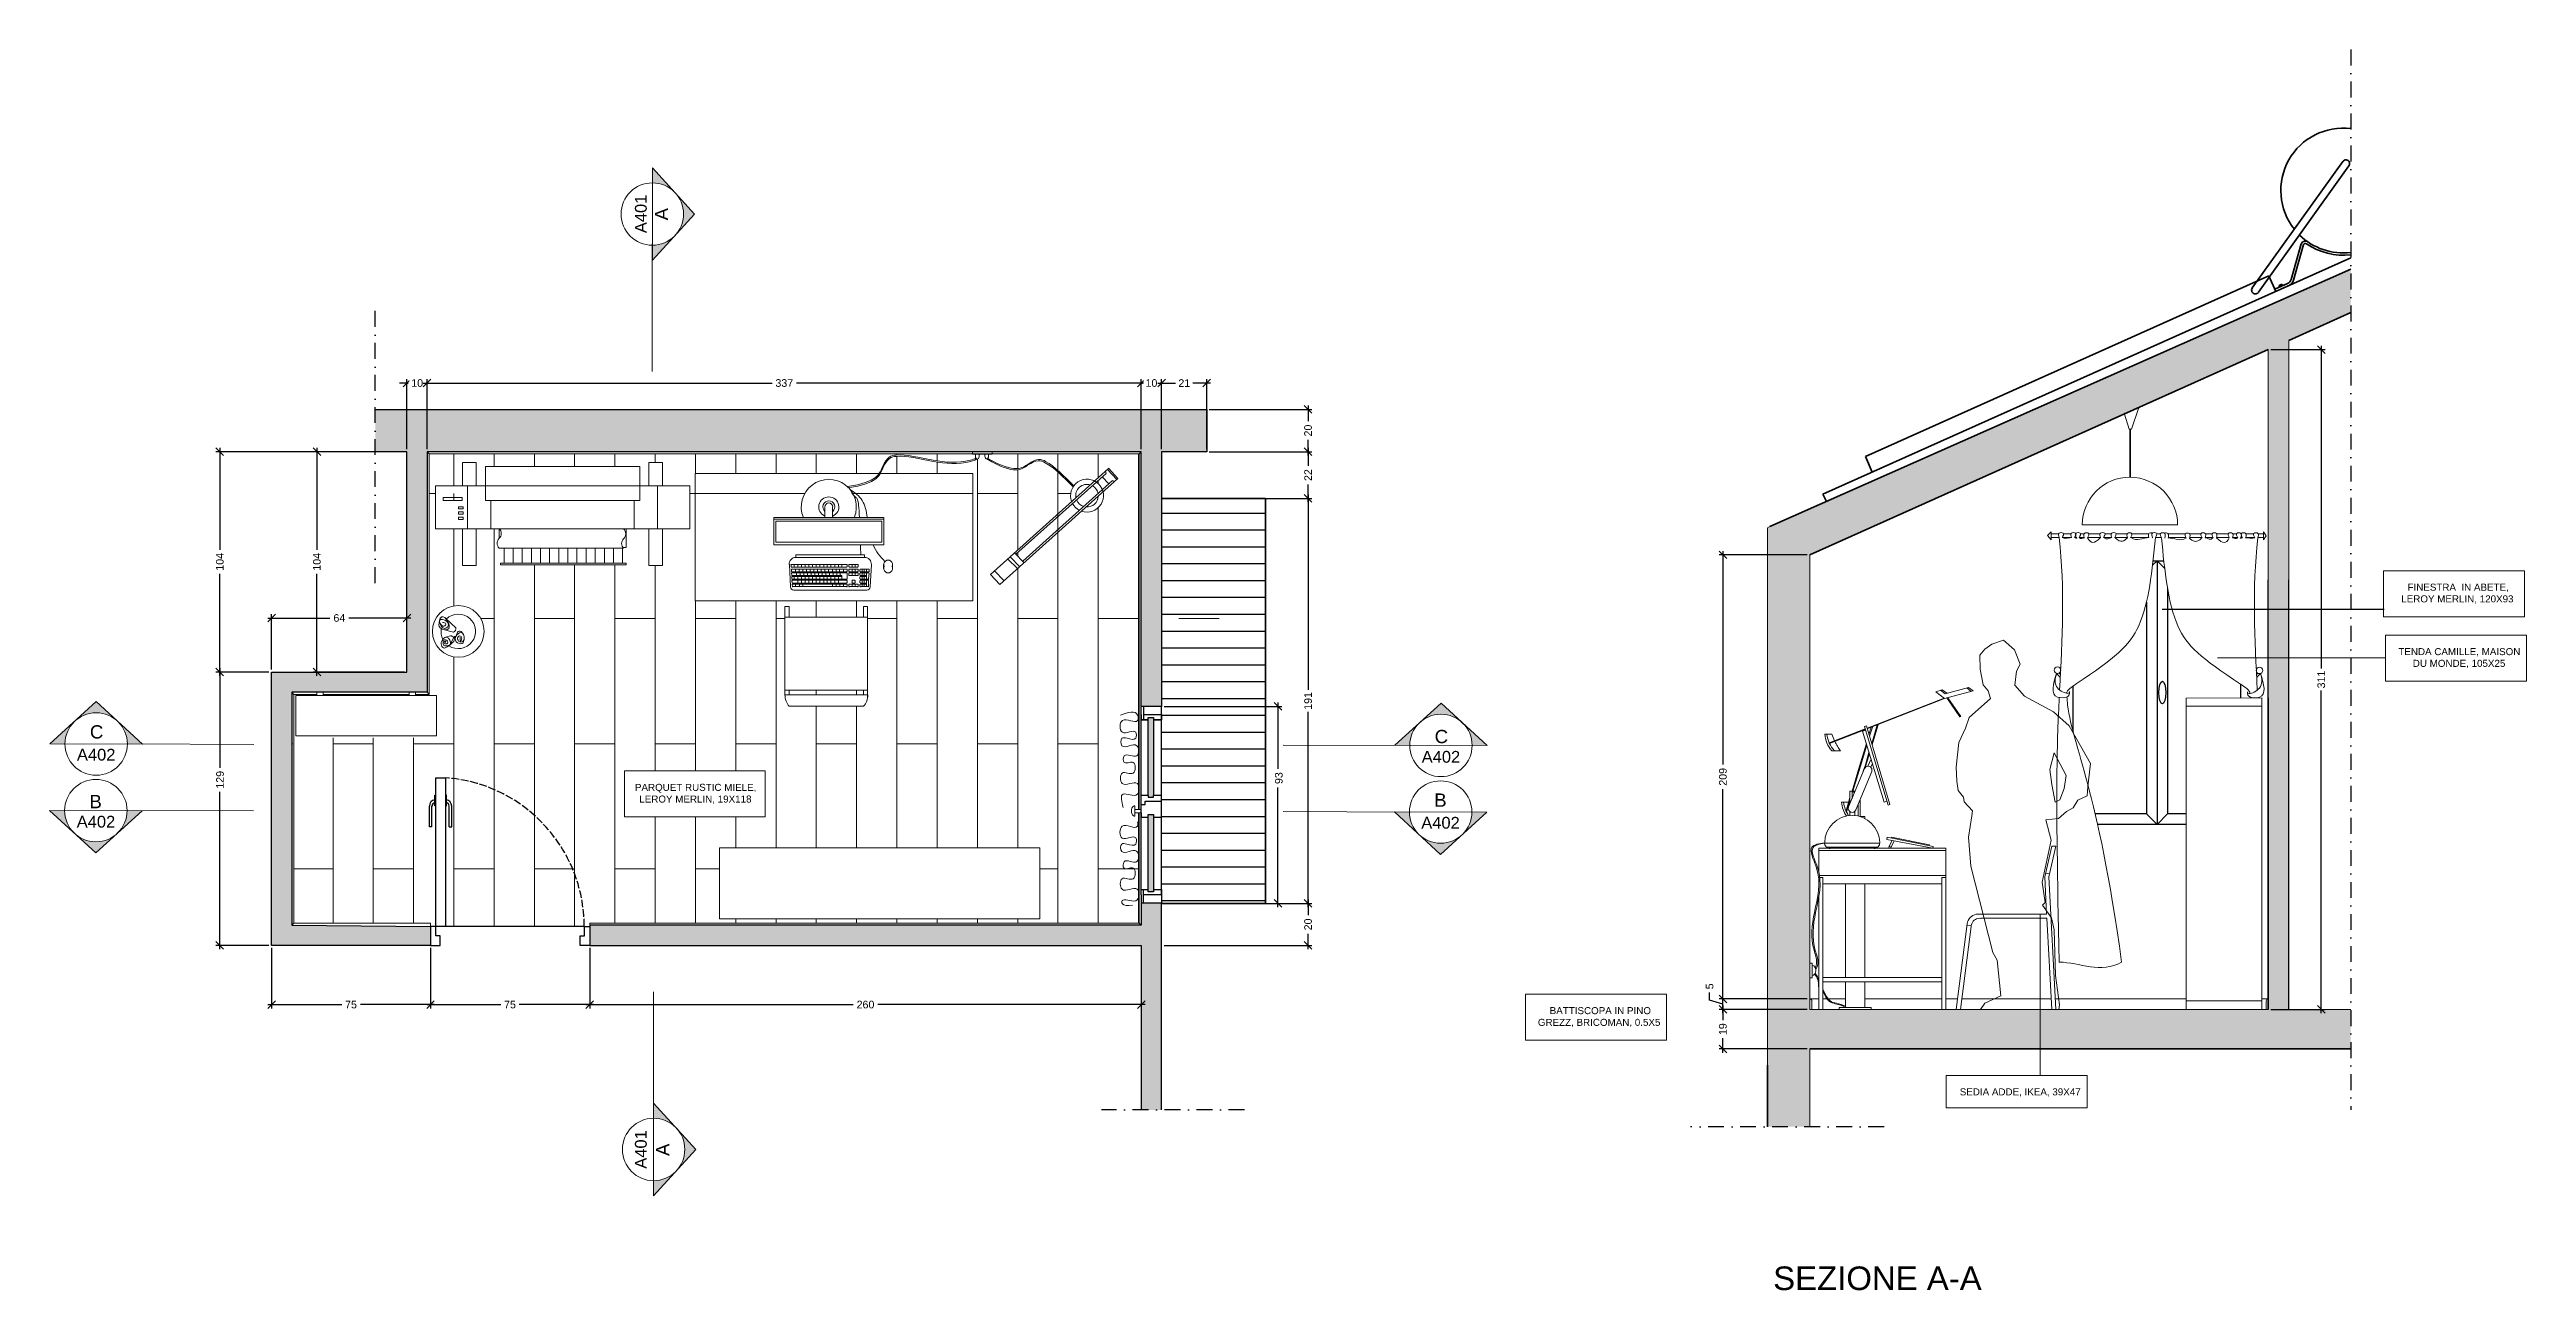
# Model space of a CAD drawing. Header units: inches. Extents: x 510 to 1880, y -819 to 1123.
# Drawn here: x 510 to 1679, y 538 to 1123 of the extents above; entities that cross this region are included whole.
import ezdxf

# ---------------------------------------------------------------- set-up
doc = ezdxf.new("R2010")
doc.units = ezdxf.units.IN
doc.header["$MEASUREMENT"] = 0
doc.linetypes.add('ACAD_ISO02W100', pattern=[15, 12, -3])
doc.linetypes.add('DASHDOT', pattern=[1, 0.5, -0.25, 0, -0.25])
for name, color, linetype, lineweight in [('A-ANNO-DIMS', 3, 'Continuous', 18), ('A-ANNO-SYMB', 3, 'Continuous', 18), ('A-DETL-MBND', 3, 'Continuous', 18), ('A-DETL-MCUT', 4, 'Continuous', 25), ('A-DOOR-FULL', 4, 'Continuous', 25), ('A-ELEV-MBE1', 7, 'Continuous', 35), ('A-ELEV-MBE2', 4, 'Continuous', 25), ('A-FURN', 8, 'Continuous', 18), ('A-SECT-MCUT', 7, 'Continuous', 35), ('PERSONE', 7, 'Continuous', 13)]:
    doc.layers.add(name, color=color, linetype=linetype, lineweight=lineweight)
doc.layers.add('MURATURA', color=170, linetype='Continuous')
doc.layers.add('TRATTEGGIO', color=32, linetype='Continuous')
doc.styles.add('ARIAL', font='Arial.ttf')
doc.styles.get("Standard").update_dxf_attribs({"font": 'Arial.ttf'})
doc.dimstyles.new('TICK_36', dxfattribs={"dimtxt": 3.6, "dimasz": 3.6, "dimexe": 1.8, "dimexo": 1.2, "dimgap": 1.8, "dimtad": 0, "dimdec": 0, "dimzin": 0, "dimdsep": 46, "dimtxsty": 'ARIAL', "dimblk": 'OBLIQUE', "dimcen": 1.8, "dimdle": 1.8, "dimclrd": 256, "dimclrt": 256, "dimadec": 0, "dimazin": 0, "dimtfac": 1, "dimtdec": 0, "dimtmove": 1, "dimatfit": 3, "dimldrblk": 'OPEN90', "dimfxl": 1, "dimtfill": 1, "dimtolj": 1, "dimtzin": 0, "dimarcsym": 0})

msp = doc.modelspace()

# ---------------------------------------------------------------- texts
at = {"layer": 'A-ANNO-SYMB'}
for s, height, rotation, p in [('A401', 5.56, 90, (792, 1036.4)), ('A', 6.27, 90, (802.1, 1042.4)), ('C', 6.27, 359.6725, (529.3, 798.1)), ('C', 6.27, 359.6725, (1163.7, 795.9)), ('A402', 5.56, 359.8362, (523.2, 787.7)), ('A402', 5.56, 359.8362, (1157.6, 786.7)), ('B', 6.27, 359.6725, (529.1, 765.2)), ('B', 6.27, 359.6725, (1163.5, 765.9)), ('A402', 5.56, 359.8362, (523.1, 756.1)), ('A402', 5.56, 359.8362, (1157.4, 755.6)), ('A401', 5.56, 90, (792, 595.2)), ('A', 6.27, 90, (802.7, 601.2))]:
    msp.add_text(s, height=height, rotation=rotation, dxfattribs=at).set_placement(p)
at = {"layer": 'A-ANNO-SYMB', "color": 3, "char_height": 3.31, "attachment_point": 1}
for s, width, insert in [('\\pi7.96404;{\\C256;FINESTRA  IN ABETE, \\P\\pi5.02843;LEROY MERLIN, 120X93}', 62.085, (1614.7, 871.1)), ('\\pi2.74769;{\\C256;TENDA CAMILLE, MAISON \\P\\pi9.54475;DU MONDE, 105X25}', 62.085, (1615.6, 840.7)), ('\\pi5.33784;{\\C256;PARQUET RUSTIC MIELE, \\P\\pi7.39277;LEROY MERLIN, 19X118}', 66.452, (781.1, 776.7)), ('\\pi8.07695;{\\C256;BATTISCOPA IN PINO \\P\\pi2.49929;GREZZ, BRICOMAN, 0.5X5}', 62.085, (1209.9, 671.4)), ('\\pi3.13157;{\\C256;SEDIA ADDE, IKEA, 39X47}', 62.085, (1408.3, 633.1))]:
    msp.add_mtext_dynamic_manual_height_columns(s, width=width, gutter_width=1, heights=[0], dxfattribs=dict(at, insert=insert))
at = {"layer": 'A-ELEV-MBE1', "insert": (1323.4, 549.1), "char_height": 11.119, "attachment_point": 1, "style": 'ARIAL'}
msp.add_mtext_dynamic_manual_height_columns('SEZIONE A-A', width=404.321, gutter_width=9, heights=[0], dxfattribs=at)

# ---------------------------------------------------------------- blocks, each defined once
blk = doc.blocks.new('Sezioni')
h = blk.add_hatch(color=256)
h.dxf.hatch_style = 1
h.paths.add_polyline_path([(52264, 47221), (52418, 47221, -1), (53053, 47221), (53206, 47221), (52735, 47652)])
blk.add_lwpolyline([(52264, 47221), (53206, 47221), (52735, 47652)], close=True)
blk.add_circle((52735, 47221), 318)
blk = doc.blocks.new('_Oblique')
at = {"color": 0, "linetype": 'ByBlock', "lineweight": -2}
blk.add_line((-0.5, -0.5), (0.5, 0.5), dxfattribs=at)
blk = doc.blocks.new('*D7')
at = {"layer": 'A-ANNO-DIMS', "lineweight": -2, "transparency": 16777216}
for p, q in [((590.6, 831.2), (590.6, 784.2)), ((590.6, 698.7), (590.6, 773))]:
    blk.add_line(p, q, dxfattribs=at)
at = {"layer": 'A-ANNO-DIMS', "color": 0, "lineweight": -2, "transparency": 16777216}
for p, q in [((613.8, 829.4), (588.8, 829.4)), ((613.8, 700.5), (588.8, 700.5))]:
    blk.add_line(p, q, dxfattribs=at)
at = {"layer": 'Defpoints', "color": 0, "transparency": 16777216}
for p in [(590.6, 829.4), (615, 829.4), (615, 700.5)]:
    blk.add_point(p, dxfattribs=at)
at = {"layer": 'A-ANNO-DIMS', "lineweight": -2, "transparency": 16777216, "xscale": 3.6, "yscale": 3.6, "zscale": 3.6}
for p, rotation in [((590.6, 829.4), 90), ((590.6, 700.5), 270)]:
    blk.add_blockref('_Oblique', p, dxfattribs=dict(at, rotation=rotation))
at = {"layer": 'A-ANNO-DIMS', "transparency": 16777216, "insert": (590.7, 778.6), "char_height": 3.6, "attachment_point": 5, "rotation": 90, "style": 'ARIAL', "bg_fill": 3, "box_fill_scale": 1.25, "bg_fill_color": 256, "bg_fill_true_color": 13158600, "bg_fill_transparency": 0}
blk.add_mtext('\\A1;129', dxfattribs=at)
blk = doc.blocks.new('_Open90')
at = {"color": 0, "linetype": 'ByBlock', "lineweight": -2}
for p, q in [((0, 0), (-1, 0)), ((-0.5, 0.5), (0, 0)), ((0, 0), (-0.5, -0.5))]:
    blk.add_line(p, q, dxfattribs=at)
blk = doc.blocks.new('*D8')
at = {"layer": 'A-ANNO-DIMS', "lineweight": -2, "transparency": 16777216}
for p, q in [((590.6, 935.1), (590.6, 887)), ((590.6, 827.6), (590.6, 875.7))]:
    blk.add_line(p, q, dxfattribs=at)
at = {"layer": 'A-ANNO-DIMS', "color": 0, "lineweight": -2, "transparency": 16777216}
for p, q in [((677.7, 933.3), (588.8, 933.3)), ((613.8, 829.4), (588.8, 829.4))]:
    blk.add_line(p, q, dxfattribs=at)
at = {"layer": 'Defpoints', "color": 0, "transparency": 16777216}
for p in [(590.6, 933.3), (678.9, 933.3), (615, 829.4)]:
    blk.add_point(p, dxfattribs=at)
at = {"layer": 'A-ANNO-DIMS', "lineweight": -2, "transparency": 16777216, "xscale": 3.6, "yscale": 3.6, "zscale": 3.6}
for p, rotation in [((590.6, 933.3), 90), ((590.6, 829.4), 270)]:
    blk.add_blockref('_Oblique', p, dxfattribs=dict(at, rotation=rotation))
at = {"layer": 'A-ANNO-DIMS', "transparency": 16777216, "insert": (590.6, 881.4), "char_height": 3.6, "attachment_point": 5, "rotation": 90, "style": 'ARIAL', "bg_fill": 3, "box_fill_scale": 1.25, "bg_fill_color": 256, "bg_fill_true_color": 13158600, "bg_fill_transparency": 0}
blk.add_mtext('\\A1;104', dxfattribs=at)
blk = doc.blocks.new('*D9')
at = {"layer": 'A-ANNO-DIMS', "lineweight": -2, "transparency": 16777216}
for p, q in [((613.2, 854.9), (642.5, 854.9)), ((680.7, 854.9), (651.4, 854.9))]:
    blk.add_line(p, q, dxfattribs=at)
at = {"layer": 'A-ANNO-DIMS', "color": 0, "lineweight": -2, "transparency": 16777216}
for p, q in [((615, 830.6), (615, 856.7)), ((678.9, 830.6), (678.9, 856.7))]:
    blk.add_line(p, q, dxfattribs=at)
at = {"layer": 'Defpoints', "color": 0, "transparency": 16777216}
for p in [(678.9, 854.9), (615, 829.4), (678.9, 829.4)]:
    blk.add_point(p, dxfattribs=at)
at = {"layer": 'A-ANNO-DIMS', "lineweight": -2, "transparency": 16777216, "xscale": 3.6, "yscale": 3.6, "zscale": 3.6, "rotation": 180}
blk.add_blockref('_Oblique', (615, 854.9), dxfattribs=at)
at = {"layer": 'A-ANNO-DIMS', "lineweight": -2, "transparency": 16777216, "xscale": 3.6, "yscale": 3.6, "zscale": 3.6}
blk.add_blockref('_Oblique', (678.9, 854.9), dxfattribs=at)
at = {"layer": 'A-ANNO-DIMS', "transparency": 16777216, "insert": (647, 854.9), "char_height": 3.6, "attachment_point": 5, "style": 'ARIAL', "bg_fill": 3, "box_fill_scale": 1.25, "bg_fill_color": 256, "bg_fill_true_color": 13158600, "bg_fill_transparency": 0}
blk.add_mtext('\\A1;64', dxfattribs=at)
blk = doc.blocks.new('*D10')
at = {"layer": 'A-ANNO-DIMS', "lineweight": -2, "transparency": 16777216}
for p, q in [((636.4, 935.1), (636.4, 887)), ((636.4, 827.6), (636.4, 875.7))]:
    blk.add_line(p, q, dxfattribs=at)
at = {"layer": 'A-ANNO-DIMS', "color": 0, "lineweight": -2, "transparency": 16777216}
for p, q in [((677.7, 933.3), (634.6, 933.3)), ((677.7, 829.4), (634.6, 829.4))]:
    blk.add_line(p, q, dxfattribs=at)
at = {"layer": 'Defpoints', "color": 0, "transparency": 16777216}
for p in [(636.4, 933.3), (678.9, 933.3), (678.9, 829.4)]:
    blk.add_point(p, dxfattribs=at)
at = {"layer": 'A-ANNO-DIMS', "lineweight": -2, "transparency": 16777216, "xscale": 3.6, "yscale": 3.6, "zscale": 3.6}
for p, rotation in [((636.4, 933.3), 90), ((636.4, 829.4), 270)]:
    blk.add_blockref('_Oblique', p, dxfattribs=dict(at, rotation=rotation))
at = {"layer": 'A-ANNO-DIMS', "transparency": 16777216, "insert": (636.4, 881.4), "char_height": 3.6, "attachment_point": 5, "rotation": 90, "style": 'ARIAL', "bg_fill": 3, "box_fill_scale": 1.25, "bg_fill_color": 256, "bg_fill_true_color": 13158600, "bg_fill_transparency": 0}
blk.add_mtext('\\A1;104', dxfattribs=at)
blk = doc.blocks.new('*D14')
at = {"layer": 'A-ANNO-DIMS', "lineweight": -2, "transparency": 16777216}
for p, q in [((678.9, 965.7), (675.3, 965.7)), ((678.9, 965.7), (679.5, 965.7)), ((688.4, 965.7), (687.9, 965.7)), ((688.4, 965.7), (692, 965.7))]:
    blk.add_line(p, q, dxfattribs=at)
at = {"layer": 'A-ANNO-DIMS', "color": 0, "lineweight": -2, "transparency": 16777216}
for p, q in [((678.9, 934.5), (678.9, 967.5)), ((688.4, 934.5), (688.4, 967.5))]:
    blk.add_line(p, q, dxfattribs=at)
at = {"layer": 'Defpoints', "color": 0, "transparency": 16777216}
for p in [(678.9, 933.3), (688.4, 933.3)]:
    blk.add_point(p, dxfattribs=at)
at = {"layer": 'A-ANNO-DIMS', "lineweight": -2, "transparency": 16777216, "xscale": 3.6, "yscale": 3.6, "zscale": 3.6}
blk.add_blockref('_Oblique', (678.9, 965.7), dxfattribs=at)
at = {"layer": 'A-ANNO-DIMS', "lineweight": -2, "transparency": 16777216, "xscale": 3.6, "yscale": 3.6, "zscale": 3.6, "rotation": 180}
blk.add_blockref('_Oblique', (688.4, 965.7), dxfattribs=at)
at = {"layer": 'A-ANNO-DIMS', "transparency": 16777216, "insert": (683.7, 965.7), "char_height": 3.6, "attachment_point": 5, "style": 'ARIAL', "bg_fill": 3, "box_fill_scale": 1.25, "bg_fill_color": 256, "bg_fill_true_color": 13158600, "bg_fill_transparency": 0}
blk.add_mtext('\\A1;10', dxfattribs=at)
at = {"layer": 'Defpoints', "color": 0, "transparency": 16777216}
blk.add_point((688.4, 965.7), dxfattribs=at)
blk = doc.blocks.new('*D15')
at = {"layer": 'A-ANNO-DIMS', "lineweight": -2, "transparency": 16777216}
for p, q in [((686.6, 965.7), (851.1, 965.7)), ((1027.1, 965.7), (862.6, 965.7))]:
    blk.add_line(p, q, dxfattribs=at)
at = {"layer": 'A-ANNO-DIMS', "color": 0, "lineweight": -2, "transparency": 16777216}
for p, q in [((688.4, 934.5), (688.4, 967.5)), ((1025.3, 934.5), (1025.3, 967.5))]:
    blk.add_line(p, q, dxfattribs=at)
at = {"layer": 'Defpoints', "color": 0, "transparency": 16777216}
for p in [(1025.3, 965.7), (688.4, 933.3), (1025.3, 933.3)]:
    blk.add_point(p, dxfattribs=at)
at = {"layer": 'A-ANNO-DIMS', "lineweight": -2, "transparency": 16777216, "xscale": 3.6, "yscale": 3.6, "zscale": 3.6, "rotation": 180}
blk.add_blockref('_Oblique', (688.4, 965.7), dxfattribs=at)
at = {"layer": 'A-ANNO-DIMS', "lineweight": -2, "transparency": 16777216, "xscale": 3.6, "yscale": 3.6, "zscale": 3.6}
blk.add_blockref('_Oblique', (1025.3, 965.7), dxfattribs=at)
at = {"layer": 'A-ANNO-DIMS', "transparency": 16777216, "insert": (856.9, 965.7), "char_height": 3.6, "attachment_point": 5, "style": 'ARIAL', "bg_fill": 3, "box_fill_scale": 1.25, "bg_fill_color": 256, "bg_fill_true_color": 13158600, "bg_fill_transparency": 0}
blk.add_mtext('\\A1;337', dxfattribs=at)
blk = doc.blocks.new('*D16')
at = {"layer": 'A-ANNO-DIMS', "lineweight": -2, "transparency": 16777216}
for p, q in [((1025.3, 965.7), (1021.7, 965.7)), ((1025.3, 965.7), (1025.9, 965.7)), ((1034.9, 965.7), (1034.3, 965.7)), ((1034.9, 965.7), (1038.5, 965.7))]:
    blk.add_line(p, q, dxfattribs=at)
at = {"layer": 'A-ANNO-DIMS', "color": 0, "lineweight": -2, "transparency": 16777216}
for p, q in [((1025.3, 934.5), (1025.3, 967.5)), ((1034.9, 934.5), (1034.9, 967.5))]:
    blk.add_line(p, q, dxfattribs=at)
at = {"layer": 'Defpoints', "color": 0, "transparency": 16777216}
for p in [(1025.3, 933.3), (1034.9, 933.3)]:
    blk.add_point(p, dxfattribs=at)
at = {"layer": 'A-ANNO-DIMS', "lineweight": -2, "transparency": 16777216, "xscale": 3.6, "yscale": 3.6, "zscale": 3.6}
blk.add_blockref('_Oblique', (1025.3, 965.7), dxfattribs=at)
at = {"layer": 'A-ANNO-DIMS', "lineweight": -2, "transparency": 16777216, "xscale": 3.6, "yscale": 3.6, "zscale": 3.6, "rotation": 180}
blk.add_blockref('_Oblique', (1034.9, 965.7), dxfattribs=at)
at = {"layer": 'A-ANNO-DIMS', "transparency": 16777216, "insert": (1030.1, 965.7), "char_height": 3.6, "attachment_point": 5, "style": 'ARIAL', "bg_fill": 3, "box_fill_scale": 1.25, "bg_fill_color": 256, "bg_fill_true_color": 13158600, "bg_fill_transparency": 0}
blk.add_mtext('\\A1;10', dxfattribs=at)
at = {"layer": 'Defpoints', "color": 0, "transparency": 16777216}
blk.add_point((1034.9, 965.7), dxfattribs=at)
blk = doc.blocks.new('*D17')
at = {"layer": 'A-ANNO-DIMS', "lineweight": -2, "transparency": 16777216}
for p, q in [((1033.1, 965.7), (1041.5, 965.7)), ((1058, 965.7), (1049.7, 965.7))]:
    blk.add_line(p, q, dxfattribs=at)
at = {"layer": 'A-ANNO-DIMS', "color": 0, "lineweight": -2, "transparency": 16777216}
for p, q in [((1034.9, 934.5), (1034.9, 967.5)), ((1056.2, 934.5), (1056.2, 967.5))]:
    blk.add_line(p, q, dxfattribs=at)
at = {"layer": 'Defpoints', "color": 0, "transparency": 16777216}
for p in [(1056.2, 965.7), (1034.9, 933.3), (1056.2, 933.3)]:
    blk.add_point(p, dxfattribs=at)
at = {"layer": 'A-ANNO-DIMS', "lineweight": -2, "transparency": 16777216, "xscale": 3.6, "yscale": 3.6, "zscale": 3.6, "rotation": 180}
blk.add_blockref('_Oblique', (1034.9, 965.7), dxfattribs=at)
at = {"layer": 'A-ANNO-DIMS', "lineweight": -2, "transparency": 16777216, "xscale": 3.6, "yscale": 3.6, "zscale": 3.6}
blk.add_blockref('_Oblique', (1056.2, 965.7), dxfattribs=at)
at = {"layer": 'A-ANNO-DIMS', "transparency": 16777216, "insert": (1045.6, 965.7), "char_height": 3.6, "attachment_point": 5, "style": 'ARIAL', "bg_fill": 3, "box_fill_scale": 1.25, "bg_fill_color": 256, "bg_fill_true_color": 13158600, "bg_fill_transparency": 0}
blk.add_mtext('\\A1;21', dxfattribs=at)
blk = doc.blocks.new('*D19')
at = {"layer": 'A-ANNO-DIMS', "color": 0, "lineweight": -2, "transparency": 16777216}
for p, q in [((1057.4, 953.3), (1105.8, 953.3)), ((1057.4, 933.3), (1105.8, 933.3))]:
    blk.add_line(p, q, dxfattribs=at)
at = {"layer": 'A-ANNO-DIMS', "lineweight": -2, "transparency": 16777216}
for p, q in [((1104, 955.1), (1104, 947.7)), ((1104, 931.5), (1104, 938.9))]:
    blk.add_line(p, q, dxfattribs=at)
at = {"layer": 'Defpoints', "color": 0, "transparency": 16777216}
for p in [(1056.2, 953.3), (1104, 953.3), (1056.2, 933.3)]:
    blk.add_point(p, dxfattribs=at)
at = {"layer": 'A-ANNO-DIMS', "lineweight": -2, "transparency": 16777216, "xscale": 3.6, "yscale": 3.6, "zscale": 3.6}
for p, rotation in [((1104, 953.3), 90), ((1104, 933.3), 270)]:
    blk.add_blockref('_Oblique', p, dxfattribs=dict(at, rotation=rotation))
at = {"layer": 'A-ANNO-DIMS', "transparency": 16777216, "insert": (1104, 943.3), "char_height": 3.6, "attachment_point": 5, "rotation": 90, "style": 'ARIAL', "bg_fill": 3, "box_fill_scale": 1.25, "bg_fill_color": 256, "bg_fill_true_color": 13158600, "bg_fill_transparency": 0}
blk.add_mtext('\\A1;20', dxfattribs=at)
blk = doc.blocks.new('*D20')
at = {"layer": 'A-ANNO-DIMS', "lineweight": -2, "transparency": 16777216}
for p, q in [((1104, 935.1), (1104, 926.7)), ((1104, 909.5), (1104, 917.9))]:
    blk.add_line(p, q, dxfattribs=at)
at = {"layer": 'A-ANNO-DIMS', "color": 0, "lineweight": -2, "transparency": 16777216}
for p, q in [((1057.4, 933.3), (1105.8, 933.3)), ((1036.1, 911.3), (1105.8, 911.3))]:
    blk.add_line(p, q, dxfattribs=at)
at = {"layer": 'Defpoints', "color": 0, "transparency": 16777216}
for p in [(1056.2, 933.3), (1104, 933.3), (1034.9, 911.3)]:
    blk.add_point(p, dxfattribs=at)
at = {"layer": 'A-ANNO-DIMS', "lineweight": -2, "transparency": 16777216, "xscale": 3.6, "yscale": 3.6, "zscale": 3.6}
for p, rotation in [((1104, 933.3), 90), ((1104, 911.3), 270)]:
    blk.add_blockref('_Oblique', p, dxfattribs=dict(at, rotation=rotation))
at = {"layer": 'A-ANNO-DIMS', "transparency": 16777216, "insert": (1104, 922.3), "char_height": 3.6, "attachment_point": 5, "rotation": 90, "style": 'ARIAL', "bg_fill": 3, "box_fill_scale": 1.25, "bg_fill_color": 256, "bg_fill_true_color": 13158600, "bg_fill_transparency": 0}
blk.add_mtext('\\A1;22', dxfattribs=at)
blk = doc.blocks.new('*D21')
at = {"layer": 'A-ANNO-DIMS', "lineweight": -2, "transparency": 16777216}
for p, q in [((1104, 913.1), (1104, 821.1)), ((1104, 718.5), (1104, 810.6))]:
    blk.add_line(p, q, dxfattribs=at)
at = {"layer": 'A-ANNO-DIMS', "color": 0, "lineweight": -2, "transparency": 16777216}
for p, q in [((1085.1, 911.3), (1105.8, 911.3)), ((1085.1, 720.3), (1105.8, 720.3))]:
    blk.add_line(p, q, dxfattribs=at)
at = {"layer": 'Defpoints', "color": 0, "transparency": 16777216}
for p in [(1083.9, 911.3), (1104, 911.3), (1083.9, 720.3)]:
    blk.add_point(p, dxfattribs=at)
at = {"layer": 'A-ANNO-DIMS', "lineweight": -2, "transparency": 16777216, "xscale": 3.6, "yscale": 3.6, "zscale": 3.6}
for p, rotation in [((1104, 911.3), 90), ((1104, 720.3), 270)]:
    blk.add_blockref('_Oblique', p, dxfattribs=dict(at, rotation=rotation))
at = {"layer": 'A-ANNO-DIMS', "transparency": 16777216, "insert": (1104, 815.8), "char_height": 3.6, "attachment_point": 5, "rotation": 90, "style": 'ARIAL', "bg_fill": 3, "box_fill_scale": 1.25, "bg_fill_color": 256, "bg_fill_true_color": 13158600, "bg_fill_transparency": 0}
blk.add_mtext('\\A1;191', dxfattribs=at)
blk = doc.blocks.new('*D22')
at = {"layer": 'A-ANNO-DIMS', "color": 0, "lineweight": -2, "transparency": 16777216}
for p, q in [((1036.1, 720.3), (1105.8, 720.3)), ((1036.1, 700.5), (1105.8, 700.5))]:
    blk.add_line(p, q, dxfattribs=at)
at = {"layer": 'A-ANNO-DIMS', "lineweight": -2, "transparency": 16777216}
for p, q in [((1104, 722.1), (1104, 714.8)), ((1104, 698.7), (1104, 706))]:
    blk.add_line(p, q, dxfattribs=at)
at = {"layer": 'Defpoints', "color": 0, "transparency": 16777216}
for p in [(1034.9, 720.3), (1104, 720.3), (1034.9, 700.5)]:
    blk.add_point(p, dxfattribs=at)
at = {"layer": 'A-ANNO-DIMS', "lineweight": -2, "transparency": 16777216, "xscale": 3.6, "yscale": 3.6, "zscale": 3.6}
for p, rotation in [((1104, 720.3), 90), ((1104, 700.5), 270)]:
    blk.add_blockref('_Oblique', p, dxfattribs=dict(at, rotation=rotation))
at = {"layer": 'A-ANNO-DIMS', "transparency": 16777216, "insert": (1104, 710.4), "char_height": 3.6, "attachment_point": 5, "rotation": 90, "style": 'ARIAL', "bg_fill": 3, "box_fill_scale": 1.25, "bg_fill_color": 256, "bg_fill_true_color": 13158600, "bg_fill_transparency": 0}
blk.add_mtext('\\A1;20', dxfattribs=at)
blk = doc.blocks.new('*D24')
at = {"layer": 'A-ANNO-DIMS', "color": 0, "lineweight": -2, "transparency": 16777216}
for p, q in [((615, 699.3), (615, 670.8)), ((690, 699.3), (690, 670.8))]:
    blk.add_line(p, q, dxfattribs=at)
at = {"layer": 'A-ANNO-DIMS', "lineweight": -2, "transparency": 16777216}
for p, q in [((613.2, 672.6), (648.1, 672.6)), ((691.8, 672.6), (656.9, 672.6))]:
    blk.add_line(p, q, dxfattribs=at)
at = {"layer": 'Defpoints', "color": 0, "transparency": 16777216}
for p in [(615, 700.5), (690, 700.5), (690, 672.6)]:
    blk.add_point(p, dxfattribs=at)
at = {"layer": 'A-ANNO-DIMS', "lineweight": -2, "transparency": 16777216, "xscale": 3.6, "yscale": 3.6, "zscale": 3.6, "rotation": 180}
blk.add_blockref('_Oblique', (615, 672.6), dxfattribs=at)
at = {"layer": 'A-ANNO-DIMS', "lineweight": -2, "transparency": 16777216, "xscale": 3.6, "yscale": 3.6, "zscale": 3.6}
blk.add_blockref('_Oblique', (690, 672.6), dxfattribs=at)
at = {"layer": 'A-ANNO-DIMS', "transparency": 16777216, "insert": (652.5, 672.6), "char_height": 3.6, "attachment_point": 5, "style": 'ARIAL', "bg_fill": 3, "box_fill_scale": 1.25, "bg_fill_color": 256, "bg_fill_true_color": 13158600, "bg_fill_transparency": 0}
blk.add_mtext('\\A1;75', dxfattribs=at)
blk = doc.blocks.new('*D25')
at = {"layer": 'A-ANNO-DIMS', "color": 0, "lineweight": -2, "transparency": 16777216}
for p, q in [((690, 699.3), (690, 670.8)), ((765.1, 699.3), (765.1, 670.8))]:
    blk.add_line(p, q, dxfattribs=at)
at = {"layer": 'A-ANNO-DIMS', "lineweight": -2, "transparency": 16777216}
for p, q in [((688.2, 672.6), (723.1, 672.6)), ((766.9, 672.6), (731.9, 672.6))]:
    blk.add_line(p, q, dxfattribs=at)
at = {"layer": 'Defpoints', "color": 0, "transparency": 16777216}
for p in [(690, 700.5), (765.1, 700.5), (765.1, 672.6)]:
    blk.add_point(p, dxfattribs=at)
at = {"layer": 'A-ANNO-DIMS', "lineweight": -2, "transparency": 16777216, "xscale": 3.6, "yscale": 3.6, "zscale": 3.6, "rotation": 180}
blk.add_blockref('_Oblique', (690, 672.6), dxfattribs=at)
at = {"layer": 'A-ANNO-DIMS', "lineweight": -2, "transparency": 16777216, "xscale": 3.6, "yscale": 3.6, "zscale": 3.6}
blk.add_blockref('_Oblique', (765.1, 672.6), dxfattribs=at)
at = {"layer": 'A-ANNO-DIMS', "transparency": 16777216, "insert": (727.5, 672.6), "char_height": 3.6, "attachment_point": 5, "style": 'ARIAL', "bg_fill": 3, "box_fill_scale": 1.25, "bg_fill_color": 256, "bg_fill_true_color": 13158600, "bg_fill_transparency": 0}
blk.add_mtext('\\A1;75', dxfattribs=at)
blk = doc.blocks.new('*D26')
at = {"layer": 'A-ANNO-DIMS', "color": 0, "lineweight": -2, "transparency": 16777216}
for p, q in [((765.1, 699.3), (765.1, 670.8)), ((1025.3, 699.3), (1025.3, 670.8))]:
    blk.add_line(p, q, dxfattribs=at)
at = {"layer": 'A-ANNO-DIMS', "lineweight": -2, "transparency": 16777216}
for p, q in [((763.3, 672.6), (889.4, 672.6)), ((1027.1, 672.6), (901, 672.6))]:
    blk.add_line(p, q, dxfattribs=at)
at = {"layer": 'Defpoints', "color": 0, "transparency": 16777216}
for p in [(765.1, 700.5), (1025.3, 700.5), (1025.3, 672.6)]:
    blk.add_point(p, dxfattribs=at)
at = {"layer": 'A-ANNO-DIMS', "lineweight": -2, "transparency": 16777216, "xscale": 3.6, "yscale": 3.6, "zscale": 3.6, "rotation": 180}
blk.add_blockref('_Oblique', (765.1, 672.6), dxfattribs=at)
at = {"layer": 'A-ANNO-DIMS', "lineweight": -2, "transparency": 16777216, "xscale": 3.6, "yscale": 3.6, "zscale": 3.6}
blk.add_blockref('_Oblique', (1025.3, 672.6), dxfattribs=at)
at = {"layer": 'A-ANNO-DIMS', "transparency": 16777216, "insert": (895.2, 672.6), "char_height": 3.6, "attachment_point": 5, "style": 'ARIAL', "bg_fill": 3, "box_fill_scale": 1.25, "bg_fill_color": 256, "bg_fill_true_color": 13158600, "bg_fill_transparency": 0}
blk.add_mtext('\\A1;260', dxfattribs=at)
blk = doc.blocks.new('*D28')
at = {"layer": 'A-ANNO-DIMS', "color": 0, "lineweight": -2, "transparency": 16777216}
for p, q in [((1339.5, 670.3), (1297.9, 670.3)), ((1339.5, 651.7), (1297.9, 651.7))]:
    blk.add_line(p, q, dxfattribs=at)
at = {"layer": 'A-ANNO-DIMS', "lineweight": -2, "transparency": 16777216}
for p, q in [((1299.7, 672.1), (1299.7, 665.2)), ((1299.7, 649.9), (1299.7, 656.8))]:
    blk.add_line(p, q, dxfattribs=at)
at = {"layer": 'Defpoints', "color": 0, "transparency": 16777216}
for p in [(1340.7, 670.3), (1340.7, 651.7)]:
    blk.add_point(p, dxfattribs=at)
at = {"layer": 'A-ANNO-DIMS', "lineweight": -2, "transparency": 16777216, "xscale": 3.6, "yscale": 3.6, "zscale": 3.6}
for p, rotation in [((1299.7, 670.3), 90), ((1299.7, 651.7), 270)]:
    blk.add_blockref('_Oblique', p, dxfattribs=dict(at, rotation=rotation))
at = {"layer": 'A-ANNO-DIMS', "transparency": 16777216, "insert": (1299.7, 661), "char_height": 3.6, "attachment_point": 5, "rotation": 90, "style": 'ARIAL', "bg_fill": 3, "box_fill_scale": 1.25, "bg_fill_color": 256, "bg_fill_true_color": 13158600, "bg_fill_transparency": 0}
blk.add_mtext('\\A1;19', dxfattribs=at)
at = {"layer": 'Defpoints', "color": 0, "transparency": 16777216}
blk.add_point((1299.7, 670.3), dxfattribs=at)
blk = doc.blocks.new('*D29')
at = {"layer": 'A-ANNO-DIMS', "lineweight": -2, "transparency": 16777216}
for p, q in [((1293.4, 674.7), (1293.4, 678.3)), ((1299.7, 672.8), (1293.4, 674.7)), ((1299.7, 668.5), (1299.7, 677.1))]:
    blk.add_line(p, q, dxfattribs=at)
at = {"layer": 'A-ANNO-DIMS', "color": 0, "lineweight": -2, "transparency": 16777216}
for p, q in [((1339.5, 675.3), (1297.9, 675.3)), ((1339.5, 670.3), (1297.9, 670.3))]:
    blk.add_line(p, q, dxfattribs=at)
at = {"layer": 'Defpoints', "color": 0, "transparency": 16777216}
for p in [(1340.7, 675.3), (1340.7, 670.3)]:
    blk.add_point(p, dxfattribs=at)
at = {"layer": 'A-ANNO-DIMS', "lineweight": -2, "transparency": 16777216, "xscale": 3.6, "yscale": 3.6, "zscale": 3.6, "rotation": 270}
blk.add_blockref('_Oblique', (1299.7, 670.3), dxfattribs=at)
at = {"layer": 'A-ANNO-DIMS', "transparency": 16777216, "insert": (1293.4, 681.2), "char_height": 3.6, "attachment_point": 5, "rotation": 90, "style": 'ARIAL', "bg_fill": 3, "box_fill_scale": 1.25, "bg_fill_color": 256, "bg_fill_true_color": 13158600, "bg_fill_transparency": 0}
blk.add_mtext('\\A1;5', dxfattribs=at)
at = {"layer": 'Defpoints', "color": 0, "transparency": 16777216}
blk.add_point((1299.7, 675.3), dxfattribs=at)
at = {"layer": 'A-ANNO-DIMS', "lineweight": -2, "transparency": 16777216, "xscale": 3.6, "yscale": 3.6, "zscale": 3.6, "rotation": 90}
blk.add_blockref('_Oblique', (1299.7, 675.3), dxfattribs=at)
blk = doc.blocks.new('*D30')
at = {"layer": 'A-ANNO-DIMS', "color": 0, "lineweight": -2, "transparency": 16777216}
for p, q in [((1339.5, 884.7), (1297.9, 884.7)), ((1339.5, 675.3), (1297.9, 675.3))]:
    blk.add_line(p, q, dxfattribs=at)
at = {"layer": 'A-ANNO-DIMS', "lineweight": -2, "transparency": 16777216}
for p, q in [((1299.7, 886.5), (1299.7, 785.8)), ((1299.7, 673.5), (1299.7, 774.2))]:
    blk.add_line(p, q, dxfattribs=at)
at = {"layer": 'Defpoints', "color": 0, "transparency": 16777216}
for p in [(1299.7, 884.7), (1340.7, 884.7), (1340.7, 675.3)]:
    blk.add_point(p, dxfattribs=at)
at = {"layer": 'A-ANNO-DIMS', "lineweight": -2, "transparency": 16777216, "xscale": 3.6, "yscale": 3.6, "zscale": 3.6}
for p, rotation in [((1299.7, 884.7), 90), ((1299.7, 675.3), 270)]:
    blk.add_blockref('_Oblique', p, dxfattribs=dict(at, rotation=rotation))
at = {"layer": 'A-ANNO-DIMS', "transparency": 16777216, "insert": (1299.7, 780), "char_height": 3.6, "attachment_point": 5, "rotation": 90, "style": 'ARIAL', "bg_fill": 3, "box_fill_scale": 1.25, "bg_fill_color": 256, "bg_fill_true_color": 13158600, "bg_fill_transparency": 0}
blk.add_mtext('\\A1;209', dxfattribs=at)
blk = doc.blocks.new('*D31')
at = {"layer": 'A-ANNO-DIMS', "lineweight": -2, "transparency": 16777216}
for p, q in [((1582, 983.3), (1582, 831.1)), ((1582, 668.5), (1582, 820.7))]:
    blk.add_line(p, q, dxfattribs=at)
at = {"layer": 'A-ANNO-DIMS', "color": 0, "lineweight": -2, "transparency": 16777216}
for p, q in [((1558.2, 981.5), (1583.8, 981.5)), ((1558.2, 670.3), (1583.8, 670.3))]:
    blk.add_line(p, q, dxfattribs=at)
at = {"layer": 'Defpoints', "color": 0, "transparency": 16777216}
for p in [(1557, 981.5), (1582, 981.5), (1557, 670.3)]:
    blk.add_point(p, dxfattribs=at)
at = {"layer": 'A-ANNO-DIMS', "lineweight": -2, "transparency": 16777216, "xscale": 3.6, "yscale": 3.6, "zscale": 3.6}
for p, rotation in [((1582, 981.5), 90), ((1582, 670.3), 270)]:
    blk.add_blockref('_Oblique', p, dxfattribs=dict(at, rotation=rotation))
at = {"layer": 'A-ANNO-DIMS', "transparency": 16777216, "insert": (1582, 825.9), "char_height": 3.6, "attachment_point": 5, "rotation": 90, "style": 'ARIAL', "bg_fill": 3, "box_fill_scale": 1.25, "bg_fill_color": 256, "bg_fill_true_color": 13158600, "bg_fill_transparency": 0}
blk.add_mtext('\\A1;311', dxfattribs=at)
blk = doc.blocks.new('*D54')
at = {"layer": 'A-ANNO-DIMS', "color": 0, "lineweight": -2, "transparency": 16777216}
for p, q in [((1036.1, 813.2), (1091.6, 813.2)), ((1036.1, 720.3), (1091.6, 720.3))]:
    blk.add_line(p, q, dxfattribs=at)
at = {"layer": 'A-ANNO-DIMS', "lineweight": -2, "transparency": 16777216}
for p, q in [((1089.8, 815), (1089.8, 783.7)), ((1089.8, 718.5), (1089.8, 775))]:
    blk.add_line(p, q, dxfattribs=at)
at = {"layer": 'Defpoints', "color": 0, "transparency": 16777216}
for p in [(1034.9, 813.2), (1089.8, 813.2), (1034.9, 720.3)]:
    blk.add_point(p, dxfattribs=at)
at = {"layer": 'A-ANNO-DIMS', "lineweight": -2, "transparency": 16777216, "xscale": 3.6, "yscale": 3.6, "zscale": 3.6}
for p, rotation in [((1089.8, 813.2), 90), ((1089.8, 720.3), 270)]:
    blk.add_blockref('_Oblique', p, dxfattribs=dict(at, rotation=rotation))
at = {"layer": 'A-ANNO-DIMS', "transparency": 16777216, "insert": (1090.2, 779.4), "char_height": 3.6, "attachment_point": 5, "rotation": 90, "style": 'ARIAL', "bg_fill": 3, "box_fill_scale": 1.25, "bg_fill_color": 256, "bg_fill_true_color": 13158600, "bg_fill_transparency": 0}
blk.add_mtext('\\A1;93', dxfattribs=at)

# ---------------------------------------------------------------- hatches: boundary and pattern name
at = {"layer": 'A-ELEV-MBE2'}
h = msp.add_hatch(dxfattribs=at)
h.set_pattern_fill('LINE', color=5, scale=2.502421, style=0)
h.set_pattern_definition([(360, (-3995.897, 46724.269), (2e-15, 7.9451858), [])])
h.paths.add_polyline_path([(1083.9, 720.3), (1083.9, 911.3), (1056.2, 911.3), (1056.2, 720.3)])
h.paths.add_polyline_path([(1056.2, 720.3), (1056.2, 911.3), (1034.9, 911.3), (1034.9, 806.3), (1034.9, 803.8), (1034.9, 803.8), (1034.9, 723.7), (1034.9, 721.2), (1034.9, 721.2), (1034.9, 720.3)])
h = msp.add_hatch(dxfattribs=at)
h.set_pattern_fill('AR-SAND', color=5, angle=90)
h.set_pattern_definition([(127.5, (1340.8929, 323.7163), (-1.9268238, -0.0629934), [0, -1.52, 0, -1.7, 0, -1.625]), (97.5, (1340.893, 323.7163), (-2.822146, 1.769777), [0, -0.82, 0, -1.37, 0, -0.525]), (57.5, (1340.8929, 322.4863), (-0.005659, 3.114142), [0, -0.5, 0, -1.8, 0, -2.35]), (47.5, (1340.893, 322.4863), (-0.877676, 3.006127), [0, -0.25, 0, -1.18, 0, -1.35])])
h.paths.add_polyline_path([(1028.5, 762.3), (1028.5, 761), (1028.5, 725.7), (1031, 725.7), (1031, 761), (1031, 762.3)])
h.paths.add_polyline_path([(1028.5, 808), (1028.5, 771.2), (1028.5, 770.4), (1031, 770.4), (1031, 771.2), (1031, 808)])
at = {"layer": 'MURATURA'}
h = msp.add_hatch(color=5, dxfattribs=at)
h.dxf.hatch_style = 1
h.paths.add_polyline_path([(1320.7, 615), (1340.7, 615), (1340.7, 651.7), (1595.9, 651.7), (1595.9, 670.3), (1566.6, 670.3), (1566.6, 985.8), (1595.9, 998.9), (1595.9, 1019.4), (1321.9, 898), (1320.7, 897.5)])
h.paths.add_polyline_path([(1340.7, 884.7), (1557, 981.5), (1557, 670.3), (1340.7, 670.3)], flags=16)
h.paths.add_polyline_path([(1398.7, 746.3), (1379.5, 750), (1377.7, 746.3)], flags=0)
h.paths.add_polyline_path([(1368.1, 785), (1369.6, 788.5), (1365.6, 801.5), (1367, 801.9), (1366.5, 803.8), (1367.4, 804.1), (1378.5, 767), (1377.6, 766.7), (1377.1, 768.5), (1375.7, 768.1), (1369.9, 783.7, 0.334378)], flags=0)
h.paths.add_polyline_path([(1419.2, 715.3), (1452.4, 715.3), (1451.5, 732.9), (1454.8, 747.3), (1456.8, 747.3), (1453.8, 734.2), (1451.9, 734.6), (1451.5, 732.9), (1452.4, 715.3), (1449.3, 715.3), (1449.4, 713.3), (1421.4, 713.3, 0.352179), (1417, 710.7), (1416.9, 709.7), (1414.8, 709.9), (1414.9, 710.3, -0.329179)], flags=0)
h.paths.add_polyline_path([(1495.9, 954.2), (1492.4, 943.9), (1492, 943.9), (1491.9, 921.3, -0.412262), (1514.2, 898.8), (1469.2, 898.9, -0.412262), (1491.6, 921.3), (1491.7, 943.9), (1491.3, 944), (1489.1, 951.1)], flags=0)
edge = h.paths.add_edge_path(flags=0)
edge.add_spline(control_points=[(1502.3, 895), (1501.8, 895.1), (1500.9, 895.1), (1500.6, 894.7), (1500.6, 894.6)], knot_values=[2.047294, 2.047294, 2.047294, 2.047294, 3.74818, 4.032202, 4.032202, 4.032202, 4.032202], degree=3, periodic=0)
edge.add_spline(control_points=[(1503.7, 892.8), (1504.2, 893.7), (1505, 895.3), (1501.5, 895.3), (1502, 893.7), (1502.3, 892.8)], knot_values=[0, 0, 0, 0, 2.143205, 4.052504, 6.150681, 6.150681, 6.150681, 6.150681], degree=3, periodic=0)
edge = h.paths.add_edge_path(flags=0)
edge.add_ellipse((1507, 819.7), major_axis=(0, -5.34), ratio=0.3, start_angle=0, end_angle=360)
edge = h.paths.add_edge_path(flags=0)
edge.add_spline(control_points=[(1466.3, 892.9), (1467.2, 892.8), (1466.4, 892.3), (1465.6, 892.8)], knot_values=[10.563811, 10.563811, 10.563811, 10.563811, 13.279147, 13.279147, 13.279147, 13.279147], degree=3, periodic=0)
edge.add_line((1465.6, 892.8), (1466.4, 892.8))
edge = h.paths.add_edge_path(flags=0)
edge.add_line((1492.1, 892.8), (1500.7, 892.8))
edge.add_spline(control_points=[(1500.7, 892.8), (1497.8, 892.8), (1495, 890.7), (1492.1, 892.8)], knot_values=[37.569259, 37.569259, 37.569259, 37.569259, 47.08271, 47.08271, 47.08271, 47.08271], degree=3, periodic=0)
edge = h.paths.add_edge_path(flags=0)
edge.add_spline(control_points=[(1544, 892.8), (1543.2, 892.8), (1544, 892.2), (1544.8, 892.7)], knot_values=[10.563811, 10.563811, 10.563811, 10.563811, 13.279147, 13.279147, 13.279147, 13.279147], degree=3, periodic=0)
edge.add_spline(control_points=[(1544.8, 892.7), (1544.4, 893.6), (1543.5, 895.2), (1547, 895.2), (1546.5, 893.6), (1546.3, 892.7)], knot_values=[0, 0, 0, 0, 2.143205, 4.052504, 6.150681, 6.150681, 6.150681, 6.150681], degree=3, periodic=0)
edge.add_line((1546.9, 894.6), (1546.3, 894.6))
edge.add_spline(control_points=[(1544.8, 892.7), (1544.4, 893.6), (1543.5, 895.2), (1547, 895.2), (1546.5, 893.6), (1546.3, 892.7)], knot_values=[0, 0, 0, 0, 2.143205, 4.052504, 6.150681, 6.150681, 6.150681, 6.150681], degree=3, periodic=0)
edge.add_spline(control_points=[(1546.3, 892.7), (1546.7, 892.8), (1549.8, 892.2), (1550.6, 892.7)], knot_values=[10.563811, 10.563811, 10.563811, 10.563811, 13.279147, 13.279147, 13.279147, 13.279147], degree=3, periodic=0)
h.paths.add_polyline_path([(1554.7, 891.8), (1554.7, 894.6), (1554.7, 895.6), (1556, 893.7)], flags=0)
h = msp.add_hatch(color=5, dxfattribs=at)
h.dxf.hatch_style = 1
h.paths.add_polyline_path([(1034.9, 720.3), (1034.9, 720.3), (1025.3, 720.5), (1025.3, 710), (765.1, 710), (765.1, 700.5), (1025.3, 700.5), (1025.3, 622.9), (1034.9, 622.9)])
h.paths.add_polyline_path([(1025.3, 813.2), (1034.9, 813.2), (1034.9, 933.3), (1056.2, 933.3), (1056.2, 953.3), (663.9, 953.3), (663.9, 933.3), (678.9, 933.3), (678.9, 829.4), (615, 829.4), (615, 700.5), (690, 700.5), (690, 709.5), (624.5, 710), (624.5, 819.9), (688.4, 819.9), (688.4, 933.3), (1025.3, 933.3)])

# ---------------------------------------------------------------- linework, layer by layer
at = {"color": 6}
for p, q in [((1028.5, 771.2), (1028.5, 770.4)), ((1031, 770.4), (1031, 771.2)), ((1028.5, 770.4), (1031, 770.4)), ((1028.5, 761), (1028.5, 762.3)), ((1028.5, 762.3), (1031, 762.3)), ((1031, 762.3), (1031, 761))]:
    msp.add_line(p, q, dxfattribs=at)
at = {"color": 2}
msp.add_line((1025.3, 763), (1025.3, 761), dxfattribs=at)
at = {"layer": 'A-ANNO-SYMB'}
for p, q in [((794.6, 971.1), (794.6, 1031.3)), ((606.7, 795.3), (546.5, 795.5)), ((1152.5, 794.8), (1092.3, 795)), ((546.3, 764.1), (606.5, 763.9)), ((1092.2, 763.6), (1152.3, 763.4)), ((795.2, 618.4), (795.2, 678.6))]:
    msp.add_line(p, q, dxfattribs=at)
at = {"layer": 'A-ANNO-SYMB', "color": 3}
msp.add_line((1449.4, 713.3), (1449.4, 639.2), dxfattribs=at)
at = {"layer": 'A-ANNO-SYMB', "color": 6}
for points in [[(1611.4, 855.4), (1677.9, 855.4), (1677.9, 877.2), (1611.4, 877.2)], [(1612.3, 825.1), (1678.8, 825.1), (1678.8, 846.8), (1612.3, 846.8)], [(781.5, 761.1), (847.9, 761.1), (847.9, 782.9), (781.5, 782.9)], [(1206.6, 655.8), (1273.1, 655.8), (1273.1, 677.5), (1206.6, 677.5)], [(1405, 623.9), (1471.5, 623.9), (1471.5, 639.2), (1405, 639.2)]]:
    msp.add_lwpolyline(points, close=True, dxfattribs=at)
at = {"layer": 'A-DETL-MBND', "color": 1}
for points in [[(1595.9, 1019.4), (1321.9, 898), (1320.7, 897.5), (1320.7, 615)], [(1595.9, 998.9), (1566.6, 985.8), (1566.6, 670.3), (1595.9, 670.3)], [(1340.7, 884.7), (1340.7, 670.3), (1557, 670.3), (1557, 981.5), (1340.7, 884.7)], [(1340.7, 615), (1340.7, 651.7), (1595.9, 651.7)]]:
    msp.add_lwpolyline(points, dxfattribs=at)
at = {"layer": 'A-DETL-MCUT'}
for p, q in [((1557, 670.3), (1557, 872.9)), ((1557, 670.3), (1557, 869.7)), ((1566.6, 670.3), (1566.6, 872.9)), ((1566.6, 670.3), (1566.6, 869.7)), ((1557, 817.3), (1557, 670.3))]:
    msp.add_line(p, q, dxfattribs=at)
at = {"layer": 'A-DETL-MCUT', "color": 1}
for points in [[(663.9, 953.3), (1056.2, 953.3), (1056.2, 933.3), (1034.9, 933.3), (1034.9, 813.2), (1025.3, 813.2), (1025.3, 933.3), (688.4, 933.3), (688.4, 819.9), (624.5, 819.9), (624.5, 710), (690, 709.5), (690, 700.5), (615, 700.5), (615, 829.4), (678.9, 829.4), (678.9, 933.3), (663.9, 933.3)], [(1034.9, 622.9), (1034.9, 720.5), (1025.3, 720.5), (1025.3, 710), (765.1, 710), (765.1, 700.5), (1025.3, 700.5), (1025.3, 622.9)]]:
    msp.add_lwpolyline(points, dxfattribs=at)
at = {"layer": 'A-DOOR-FULL', "color": 6}
for p, q in [((692, 766.3), (692, 771.3)), ((692, 771.3), (692.5, 771.3)), ((697.5, 771.3), (697, 771.3)), ((697.5, 766.3), (697.5, 771.3)), ((689.5, 756.5), (689.5, 766.2)), ((690.7, 756.5), (690.7, 766.4)), ((692.5, 766.3), (692, 766.3)), ((697, 766.3), (697.5, 766.3)), ((698.8, 756.5), (698.8, 766.4)), ((700, 756.5), (700, 766.2)), ((690.7, 756.5), (689.5, 756.5)), ((698.8, 756.5), (700, 756.5))]:
    msp.add_line(p, q, dxfattribs=at)
at = {"layer": 'A-DOOR-FULL', "color": 2}
msp.add_line((762.6, 709.5), (692.5, 709.5), dxfattribs=at)
for points in [[(697, 779.6), (697, 709.5), (692.5, 709.5), (692.5, 779.6), (697, 779.6)], [(692.5, 709.5), (690, 709.5), (690, 700.5), (694.5, 700.5), (694.5, 705), (692.5, 705), (692.5, 709.5)], [(762.6, 709.5), (765.1, 709.5), (765.1, 700.5), (760.6, 700.5), (760.6, 705), (762.6, 705), (762.6, 709.5)]]:
    msp.add_lwpolyline(points, dxfattribs=at)
at = {"layer": 'A-DOOR-FULL', "color": 252, "linetype": 'ACAD_ISO02W100', "ltscale": 0.3}
msp.add_arc((692.2, 709.4), 70.3, 0.0864, 86.1093, dxfattribs=at)
at = {"layer": 'A-DOOR-FULL', "color": 6}
for centre, radius, start, end in [((692.5, 766.2), 3, 99.5941, 180), ((692.3, 766.3), 1.57, 99.7203, 183.5226), ((697, 766.2), 3, 0, 80.4059), ((697.2, 766.3), 1.57, 356.4774, 80.2797)]:
    msp.add_arc(centre, radius, start, end, dxfattribs=at)
at = {"layer": 'A-ELEV-MBE1', "color": 6}
for p, q in [((1592.1, 1070.2), (1549.4, 1010.6)), ((1595, 1068.1), (1552.3, 1008.5)), ((1567.7, 1014.5), (1572.5, 1031.3)), ((1568.8, 1014.2), (1573.6, 1031)), ((1566.1, 1012.6), (1560, 1009.9)), ((1560, 1009.9), (1560.5, 1008.9)), ((1562.1, 1011.7), (1563.4, 1012.3)), ((1562.3, 1011), (1562.1, 1011.6)), ((1563.5, 1012.2), (1563.8, 1011.7))]:
    msp.add_line(p, q, dxfattribs=at)
at = {"layer": 'A-ELEV-MBE1', "color": 0}
msp.add_line((1471.7, 651.7), (1595.9, 651.7), dxfattribs=at)
at = {"layer": 'A-ELEV-MBE1', "color": 6}
for points in [[(1346.9, 913.3), (1595.9, 1024.7)], [(1366.9, 931), (1557.2, 1016.2)], [(1557.2, 1016.2), (1560.5, 1008.9)], [(1366.9, 931), (1370.1, 923.7)], [(1346.9, 913.3), (1348.5, 909.8)], [(1034.9, 720.3), (1083.9, 720.3), (1083.9, 911.3), (1034.9, 911.3)]]:
    msp.add_lwpolyline(points, dxfattribs=at)
for centre, radius, start, end in [((1592.3, 1056.5), 29.4, 82.9415, 218.4373), ((1593.6, 1069.2), 1.78, 323.5018, 144.7184), ((1592.3, 1056.5), 29.4, 225.5684, 277.0585), ((1574.5, 1030.6), 2.09, 59.8894, 159.9915), ((1574.5, 1030.6), 0.927, 62.3083, 153.6229), ((1592.3, 1056.5), 30.5, 235.3503, 276.7891), ((1550.9, 1009.5), 1.78, 144.1101, 325.08), ((1562.1, 1011.6), 0.0538, 114.1101, 204.1101), ((1562.4, 1011), 0.0538, 204.1101, 294.1101), ((1563.5, 1012.2), 0.0538, 24.1101, 114.1101), ((1563.7, 1011.6), 0.0538, 294.1101, 24.1101), ((1564.9, 1015.4), 2.98, 294.1101, 344.1101), ((1564.9, 1015.4), 4.14, 294.1101, 344.1101)]:
    msp.add_arc(centre, radius, start, end, dxfattribs=at)
at = {"layer": 'A-ELEV-MBE2', "color": 2}
for p, q in [((1502.4, 879.8), (1504.5, 881.9)), ((1502.6, 881.9), (1507.7, 881.9)), ((1504.5, 881.9), (1508.1, 878.3)), ((1504.5, 881.9), (1504.5, 770.2)), ((1509.5, 868.8), (1509.5, 770.2)), ((1499.5, 862.3), (1499.5, 762.5)), ((1465, 801.6), (1465, 822.9)), ((1544, 817.2), (1544, 823.7)), ((1025.3, 724.3), (1025.3, 813.2)), ((1026.3, 813.2), (1026.3, 806.9)), ((1034.9, 724.3), (1034.9, 809.4)), ((1028.5, 771.2), (1025.3, 771.2)), ((1034.9, 771.2), (1031, 771.2)), ((1025.3, 766.9), (1027.1, 766.9)), ((1025.3, 761), (1028.5, 761)), ((1027.1, 766.9), (1027.1, 768.5)), ((1027.1, 768.5), (1028.5, 768.5)), ((1028.5, 768.5), (1034.9, 768.5)), ((1031, 761), (1034.9, 761)), ((1034.9, 761.7), (1034.9, 764.4)), ((1499.5, 762.5), (1475.3, 762.5)), ((1504.5, 757.5), (1499.5, 762.5)), ((1504.5, 770.2), (1504.5, 757.5)), ((1504.5, 757.5), (1509.5, 762.5)), ((1509.5, 770.2), (1509.5, 762.5)), ((1518.3, 762.5), (1509.5, 762.5)), ((1518.3, 757.5), (1476.5, 757.5)), ((1026.3, 720.5), (1026.3, 726.8)), ((1025.3, 724.3), (1025.3, 720.5)), ((1034.9, 724.3), (1026.3, 724.3))]:
    msp.add_line(p, q, dxfattribs=at)
for points in [[(1028.5, 806.9), (1025.3, 806.9), (1025.3, 813.2)], [(1025.3, 809.4), (1025.3, 806.9), (1028.5, 806.9)], [(1026.3, 809.4), (1034.9, 809.4), (1034.9, 806.9), (1031, 806.9)], [(1031, 806.9), (1034.9, 806.9), (1034.9, 813.2)], [(1025.3, 724.3), (1025.3, 726.8), (1028.5, 726.8)], [(1031, 726.8), (1034.9, 726.8), (1034.9, 720.5)]]:
    msp.add_lwpolyline(points, dxfattribs=at)
at = {"layer": 'A-ELEV-MBE2', "color": 7}
msp.add_lwpolyline([(1026.3, 809.4), (1026.3, 809.4)], dxfattribs=at)
at = {"layer": 'A-ELEV-MBE2', "color": 6}
for points in [[(1028.5, 771.2), (1028.5, 808), (1031, 808), (1031, 771.2)], [(1031, 761), (1031, 725.7), (1028.5, 725.7), (1028.5, 761)]]:
    msp.add_lwpolyline(points, dxfattribs=at)
at = {"layer": 'A-ELEV-MBE2', "color": 2}
msp.add_ellipse((1507, 819.7), major_axis=(0, -5.34), ratio=0.3, dxfattribs=at)
at = {"layer": 'A-FURN', "color": 252}
for p, q in [((1489.1, 951.1), (1491.3, 944)), ((1492.4, 943.9), (1495.9, 954.2)), ((1491.9, 943.9), (1491.3, 944)), ((1491.6, 921.3), (1491.7, 943.9)), ((1491.9, 943.9), (1492.4, 943.9)), ((1492.4, 943.9), (1491.9, 943.9)), ((1491.9, 921.3), (1492, 943.9)), ((688.4, 933.3), (689.4, 932.3)), ((954.1, 875.4), (1009.9, 925.4)), ((1013.8, 920.2), (1009.4, 925)), ((1014.3, 920.7), (1009.9, 925.5)), ((1024.3, 932.3), (1025.3, 933.3)), ((1024.3, 932.3), (1024.3, 764.6)), ((715.9, 917.3), (715.9, 910.3)), ((788.7, 917.3), (788.7, 910.3)), ((814.9, 863), (814.9, 923)), ((814.9, 923), (901.7, 923)), ((814.9, 913.6), (866.5, 913.6)), ((889, 913.6), (929, 913.6)), ((902.2, 923), (945.9, 923)), ((929, 913.6), (945.9, 913.6)), ((945.9, 923), (945.9, 863)), ((1014.3, 920.7), (958.6, 870.7)), ((1008.7, 923.1), (966.2, 885)), ((969.4, 881.7), (1011.8, 919.7)), ((1010, 918.1), (1006.9, 921.4)), ((788.7, 910.3), (715.9, 910.3)), ((718.5, 910.3), (718.5, 897)), ((786.1, 910.3), (786.1, 897)), ((1454.5, 894.6), (1458.1, 894.6)), ((1458.3, 892.8), (1454.5, 892.8)), ((1463.8, 892.8), (1459.8, 892.8)), ((1460.4, 894.6), (1463.9, 894.6)), ((1466.3, 892.8), (1465.6, 892.8)), ((1466.1, 894.6), (1466.2, 894.6)), ((1470.2, 892.8), (1467.8, 892.8)), ((1468.4, 894.6), (1470.1, 894.6)), ((1469.2, 898.9), (1514.2, 898.8)), ((1477.8, 892.8), (1471.8, 892.8)), ((1472.3, 894.6), (1477.6, 894.6)), ((1483.1, 892.8), (1479.3, 892.8)), ((1479.9, 894.6), (1482.9, 894.6)), ((1490.5, 892.8), (1484.6, 892.8)), ((1485.2, 894.6), (1490.4, 894.6)), ((1500.7, 892.8), (1492.1, 892.8)), ((1492.6, 894.6), (1500.6, 894.6)), ((1505, 892.8), (1503.7, 892.8)), ((1504.3, 894.6), (1505, 894.6)), ((1505, 894.6), (1506, 894.6)), ((1506.6, 892.8), (1505, 892.8)), ((1509.7, 894.6), (1517.8, 894.6)), ((1518.2, 892.8), (1509.7, 892.8)), ((1525.7, 892.8), (1519.8, 892.8)), ((1519.9, 894.6), (1525.2, 894.6)), ((1531, 892.8), (1527.3, 892.8)), ((1527.4, 894.6), (1530.5, 894.6)), ((1538.6, 892.8), (1532.5, 892.8)), ((1532.7, 894.6), (1538.1, 894.6)), ((1540.2, 894.6), (1542, 894.6)), ((1542.5, 892.8), (1540.2, 892.8)), ((1544.7, 892.8), (1544.1, 892.8)), ((1544.2, 894.6), (1544.2, 894.6)), ((1550.6, 892.8), (1546.3, 892.8)), ((1546.4, 894.6), (1550, 894.6)), ((1554.7, 892.8), (1552.1, 892.8)), ((1552.2, 894.6), (1554.7, 894.6)), ((724.7, 887.8), (724.7, 880.8)), ((729, 887.8), (729, 880.8)), ((733.3, 887.8), (733.3, 880.8)), ((737.6, 887.8), (737.6, 880.8)), ((741.9, 887.8), (741.9, 880.8)), ((746.2, 887.8), (746.2, 880.8)), ((750.5, 887.8), (750.5, 880.8)), ((754.8, 887.8), (754.8, 880.8)), ((759.1, 887.8), (759.1, 880.8)), ((763.4, 887.8), (763.4, 880.8)), ((767.7, 887.8), (767.7, 880.8)), ((772, 887.8), (772, 880.8)), ((776.3, 887.8), (776.3, 880.8)), ((780.6, 887.8), (780.6, 880.8)), ((960.6, 872.5), (956, 877.1)), ((966.9, 878.2), (962.3, 882.7)), ((968, 879.1), (963.4, 883.7)), ((970, 881), (965.5, 885.6)), ((954.1, 875.4), (958.6, 870.7)), ((702, 850.3), (697.2, 854.6)), ((945.9, 863), (814.9, 863)), ((857.2, 818.6), (857.2, 860.3)), ((857.2, 860.3), (859.2, 860.3)), ((894.2, 855.3), (857.2, 855.3)), ((857.2, 855.3), (896.2, 855.3)), ((859.2, 860.3), (859.2, 855.3)), ((894.2, 860.3), (894.2, 855.3)), ((894.2, 860.3), (896.2, 860.3)), ((896.2, 860.3), (896.2, 817.6)), ((700.8, 848.3), (695.4, 849.7)), ((699.4, 846.5), (697.1, 845.8)), ((699.2, 842.3), (700.9, 845.6)), ((700.9, 845.6), (701.6, 846.3)), ((701.6, 846.3), (701, 843.9)), ((702.7, 848.2), (701.8, 845.7)), ((704.5, 848.6), (705.4, 847.4)), ((624.5, 819.9), (625.5, 818.9)), ((626.4, 799.4), (626.4, 818.4)), ((626.4, 818.4), (660.4, 818.4)), ((636.4, 818.4), (636.4, 819.9)), ((639.4, 819.9), (639.4, 818.4)), ((660.4, 818.4), (692.9, 818.4)), ((679.9, 819.9), (679.9, 818.4)), ((682.9, 818.4), (682.9, 819.9)), ((688.4, 819.9), (689.4, 818.9)), ((692.9, 818.4), (692.9, 799.4)), ((896.2, 820.8), (857.2, 820.8)), ((896.2, 818.6), (857.2, 818.6)), ((859.2, 820.8), (859.2, 818.6)), ((894.2, 820.8), (894.2, 818.6)), ((894.2, 820.8), (896.2, 820.8)), ((894.2, 818.6), (896.2, 818.6)), ((1400.1, 820.1), (1403.2, 821.1)), ((1404.3, 816.9), (1400.1, 820.1)), ((1404.5, 819.2), (1402.4, 820.8)), ((1405.4, 819.5), (1403.2, 821.1)), ((1404.3, 816.9), (1417.7, 820.6)), ((1404.5, 819.2), (1415.5, 822.2)), ((1416.8, 820.3), (1414.7, 822)), ((1417.7, 820.6), (1415.5, 822.2)), ((894.2, 813.3), (859.2, 813.3)), ((1369.7, 803.4), (1404.2, 816.9)), ((1369.8, 803.8), (1404, 817.1)), ((1405.3, 817.2), (1411.4, 808.3)), ((1411.9, 808.5), (1405.8, 817.3)), ((1411.4, 808.3), (1411.9, 808.5)), ((1554, 817.3), (1518.3, 817.1)), ((1518.3, 817.1), (1518.3, 670.3)), ((1518.3, 813.3), (1554, 813.3)), ((1554, 817.3), (1554, 670.3)), ((660.4, 799.4), (626.4, 799.4)), ((692.9, 799.4), (660.4, 799.4)), ((1347.7, 800.1), (1351.1, 800.1)), ((1349.9, 796), (1366.8, 802.6)), ((1350, 795.7), (1366.9, 802.3)), ((1364.1, 785), (1367.4, 795.7)), ((1364.6, 785.1), (1367.6, 795)), ((1367.7, 802.9), (1369.8, 803.8)), ((1367.8, 802.6), (1369.7, 803.4)), ((1368.6, 799.9), (1369.7, 803.4)), ((1368.8, 799.2), (1370.2, 803.5)), ((1369.9, 795.7), (1372.5, 804.5)), ((1370.1, 795.1), (1372.9, 804.6)), ((1355.2, 792.3), (1351, 792.3)), ((1360.6, 773.2), (1364.1, 785)), ((1361, 773.3), (1364.6, 785.1)), ((1365.9, 782.6), (1366.9, 785.7)), ((1366.9, 785.7), (1368.6, 791.5)), ((1366.9, 784.5), (1367.3, 785.9)), ((1367.3, 785.9), (1368.8, 790.9)), ((1359.6, 773.3), (1359.6, 773.3)), ((1359.6, 773.3), (1360.6, 773.3)), ((1359.6, 767.3), (1359.6, 773.3)), ((1360.6, 773.3), (1360.6, 769.7)), ((1360.6, 773.3), (1362.1, 773.3)), ((1360.6, 772.1), (1360.8, 772.8)), ((1361.9, 772.8), (1360.6, 772.8)), ((1360.8, 773.3), (1360.8, 773.3)), ((1024.3, 763), (1024.3, 711)), ((1355.7, 768), (1359, 768)), ((1357.8, 764), (1359.6, 770.2)), ((1358, 763.4), (1359.6, 768.8)), ((1363.5, 763.3), (1363.5, 766.9)), ((1363.5, 761.5), (1363.5, 763.3)), ((1366.6, 761.3), (1364.4, 761.3)), ((1364.5, 769.3), (1364.5, 761.3)), ((1366.6, 760.4), (1366.6, 761.3)), ((1344.9, 746.3), (1404.9, 746.3)), ((1344.9, 746.3), (1344.9, 735.1)), ((1344.9, 746.3), (1344.9, 745.3)), ((1344.9, 745.3), (1404.9, 745.3)), ((1350.3, 746.3), (1371, 746.3)), ((1404.9, 670.3), (1404.9, 746.3)), ((1451.5, 732.9), (1454.8, 747.3)), ((1456.8, 747.3), (1453.4, 732.9)), ((1454.8, 747.3), (1456.8, 747.3)), ((1344.9, 731.5), (1344.9, 727.7)), ((1345.3, 733.5), (1404.9, 733.5)), ((1345.4, 732.5), (1346.9, 732.5)), ((1346.9, 732.5), (1346.9, 670.3)), ((1346.9, 732.5), (1346.9, 729.5)), ((1346.9, 729.5), (1402.9, 729.5)), ((1357.6, 729.5), (1357.6, 685.3)), ((1366.6, 685.3), (1366.6, 729.5)), ((1404.9, 732.5), (1402.9, 732.5)), ((1402.9, 732.5), (1402.9, 670.3)), ((1451.5, 732.9), (1452.4, 715.3)), ((1451.9, 734.6), (1453.8, 734.2)), ((1453.4, 732.9), (1456.8, 670.3)), ((1344.9, 723.3), (1344.9, 670.3)), ((1419.2, 715.3), (1452.4, 715.3)), ((1421.4, 713.3), (1452.5, 713.3)), ((1449.3, 715.3), (1449.4, 713.3)), ((1452.5, 713.3), (1454.8, 670.3)), ((624.5, 710), (625.5, 711)), ((1024.3, 711), (765.1, 711)), ((765.1, 711), (765.1, 710)), ((1024.3, 711), (1025.3, 710)), ((1409.8, 670.3), (1414.9, 710.7)), ((1411.8, 670.3), (1417, 710.7)), ((1414.8, 709.9), (1416.9, 709.7)), ((1346.9, 670.3), (1346.9, 685.3)), ((1346.9, 685.3), (1402.9, 685.3)), ((1402.9, 683.3), (1346.9, 683.3)), ((1357.6, 683.3), (1357.6, 671.3)), ((1366.6, 671.3), (1366.6, 683.3)), ((1402.9, 685.3), (1402.9, 683.3)), ((1340.7, 670.3), (1340.7, 675.3)), ((1340.7, 675.3), (1344.9, 675.3)), ((1341.7, 670.3), (1341.7, 674.4)), ((1346.9, 675.3), (1357.6, 675.3)), ((1354.6, 670.3), (1354.6, 671.3)), ((1354.6, 671.3), (1357.6, 671.3)), ((1357.6, 670.3), (1354.6, 670.3)), ((1357.6, 671.3), (1366.6, 671.3)), ((1369.6, 670.3), (1357.6, 670.3)), ((1366.6, 675.3), (1402.9, 675.3)), ((1366.6, 671.3), (1369.6, 671.3)), ((1369.6, 671.3), (1369.6, 670.3)), ((1404.9, 675.3), (1410.4, 675.3)), ((1412.4, 675.3), (1454.5, 675.3)), ((1456.5, 675.3), (1518.3, 675.3)), ((1518.3, 674.3), (1554, 674.3)), ((1554, 675.3), (1557, 675.3)), ((1556, 670.3), (1556, 674.4))]:
    msp.add_line(p, q, dxfattribs=at)
at = {"layer": 'A-FURN', "color": 5}
for p, q in [((967, 913.6), (967, 924.8)), ((967, 886.9), (967, 924.8)), ((986, 854.6), (986, 923.7)), ((986, 913.6), (986, 923.7)), ((689.4, 913.6), (692.3, 913.6)), ((692.3, 913.6), (689.4, 913.6)), ((701, 910.3), (701, 913.6)), ((815, 913.6), (812.3, 913.6)), ((812.3, 913.6), (815, 913.6)), ((948, 913.6), (967, 913.6)), ((948, 795.6), (948, 913.6)), ((967, 913.6), (948, 913.6)), ((967, 886.9), (967, 913.6)), ((986, 913.6), (992, 913.6)), ((986, 795.6), (986, 913.6)), ((992, 913.6), (986, 913.6)), ((1005, 918.4), (1005, 919.8)), ((1005, 918.4), (1005, 919.8)), ((1024, 913.6), (1024.3, 913.6)), ((1024, 795.6), (1024, 913.6)), ((1024.3, 913.6), (1024, 913.6)), ((1005, 795.6), (1005, 906.9)), ((1005, 854.6), (1005, 906.9)), ((701, 860.7), (701, 897)), ((701, 860.7), (701, 897)), ((720, 795.6), (720.1, 896.8)), ((720, 854.6), (720, 896.8)), ((739, 795.6), (739, 879.9)), ((739, 854.6), (739, 879.9)), ((758, 854.6), (758, 879.9)), ((758, 795.6), (758, 879.9)), ((777, 795.6), (777, 879.9)), ((777, 854.6), (777, 879.9)), ((796, 795.6), (796, 879.7)), ((796, 854.6), (796, 879.7)), ((967, 884.2), (967, 885.7)), ((967, 884.2), (967, 885.7)), ((967, 795.6), (967, 878.3)), ((967, 854.6), (967, 878.3)), ((720, 854.6), (713.7, 854.6)), ((713.7, 854.6), (720, 854.6)), ((720, 736.6), (720, 854.6)), ((739, 854.6), (758, 854.6)), ((758, 854.6), (739, 854.6)), ((739, 736.6), (739, 854.6)), ((758, 736.6), (758, 854.6)), ((777, 854.6), (796, 854.6)), ((796, 854.6), (777, 854.6)), ((777, 736.6), (777, 854.6)), ((796, 782.9), (796, 854.6)), ((815, 795.6), (815, 863)), ((815, 854.6), (815, 863)), ((815, 854.6), (834, 854.6)), ((834, 854.6), (815, 854.6)), ((815, 782.9), (815, 854.6)), ((834, 854.6), (834, 863)), ((834, 795.6), (834, 863)), ((834, 782.9), (834, 854.6)), ((853, 795.6), (853, 863)), ((853, 854.6), (853, 863)), ((853, 854.6), (857.2, 854.6)), ((857.2, 854.6), (853, 854.6)), ((853, 746.5), (853, 854.6)), ((872, 855.3), (872, 863)), ((872, 855.3), (872, 863)), ((891, 855.3), (891, 863)), ((891, 855.3), (891, 863)), ((896.2, 854.6), (910, 854.6)), ((910, 854.6), (896.2, 854.6)), ((910, 854.6), (910, 863)), ((910, 795.6), (910, 863)), ((910, 746.5), (910, 854.6)), ((929, 795.6), (929, 863)), ((929, 854.6), (929, 863)), ((929, 854.6), (948, 854.6)), ((948, 854.6), (929, 854.6)), ((929, 746.5), (929, 854.6)), ((948, 746.5), (948, 854.6)), ((967, 854.6), (986, 854.6)), ((986, 854.6), (967, 854.6)), ((967, 746.5), (967, 854.6)), ((986, 736.6), (986, 854.6)), ((1005, 854.6), (1024, 854.6)), ((1024, 854.6), (1005, 854.6)), ((1005, 736.6), (1005, 854.6)), ((1024, 764.6), (1024, 854.6)), ((1043, 854.6), (1062, 854.6)), ((701, 795.6), (701, 836.6)), ((701, 736.6), (701, 836.6)), ((625, 819.4), (625, 819.9)), ((625, 819.4), (625, 819.9)), ((872, 818.6), (872, 820.8)), ((872, 818.6), (872, 820.8)), ((891, 818.6), (891, 820.8)), ((891, 818.6), (891, 820.8)), ((872, 795.6), (872, 813.3)), ((872, 746.5), (872, 813.3)), ((891, 795.6), (891, 813.3)), ((891, 746.5), (891, 813.3)), ((625, 795.6), (624.5, 795.6)), ((624.5, 795.6), (625, 795.6)), ((644, 795.6), (644, 798.4)), ((644, 736.6), (644, 798.4)), ((644, 795.6), (663, 795.6)), ((663, 795.6), (644, 795.6)), ((644, 711), (644, 795.6)), ((663, 795.6), (663, 798.4)), ((663, 736.6), (663, 798.4)), ((663, 711), (663, 795.6)), ((682, 795.6), (682, 798.4)), ((682, 736.6), (682, 798.4)), ((682, 795.6), (701, 795.6)), ((701, 795.6), (682, 795.6)), ((682, 711), (682, 795.6)), ((701, 709.5), (701, 795.6)), ((720, 795.6), (739, 795.6)), ((720, 709.5), (720, 795.6)), ((739, 795.6), (720, 795.6)), ((739, 709.5), (739, 795.6)), ((758, 795.6), (777, 795.6)), ((777, 795.6), (758, 795.6)), ((758, 709.5), (758, 795.6)), ((777, 711), (777, 795.6)), ((796, 795.6), (815, 795.6)), ((815, 795.6), (796, 795.6)), ((796, 782.9), (796, 795.6)), ((815, 782.9), (815, 795.6)), ((834, 795.6), (853, 795.6)), ((853, 795.6), (834, 795.6)), ((834, 782.9), (834, 795.6)), ((853, 746.5), (853, 795.6)), ((872, 795.6), (891, 795.6)), ((891, 795.6), (872, 795.6)), ((872, 746.5), (872, 795.6)), ((891, 746.5), (891, 795.6)), ((910, 795.6), (929, 795.6)), ((929, 795.6), (910, 795.6)), ((910, 746.5), (910, 795.6)), ((929, 746.5), (929, 795.6)), ((948, 795.6), (967, 795.6)), ((967, 795.6), (948, 795.6)), ((948, 746.5), (948, 795.6)), ((967, 746.5), (967, 795.6)), ((986, 795.6), (1005, 795.6)), ((1005, 795.6), (986, 795.6)), ((986, 711), (986, 795.6)), ((1005, 711), (1005, 795.6)), ((1024, 795.6), (1024.3, 795.6)), ((1024.3, 795.6), (1024, 795.6)), ((1024, 764.6), (1024, 795.6)), ((796, 736.6), (796, 761.1)), ((796, 711), (796, 761.1)), ((815, 736.6), (815, 761.1)), ((815, 711), (815, 761.1)), ((834, 746.5), (834, 761.1)), ((834, 746.5), (834, 761.1)), ((1024, 736.6), (1024, 763)), ((1024, 711), (1024, 763)), ((625.5, 736.6), (644, 736.6)), ((644, 736.6), (625.5, 736.6)), ((644, 711), (644, 736.6)), ((663, 736.6), (682, 736.6)), ((682, 736.6), (663, 736.6)), ((663, 711), (663, 736.6)), ((682, 711), (682, 736.6)), ((701, 736.6), (720, 736.6)), ((720, 736.6), (701, 736.6)), ((701, 709.5), (701, 736.6)), ((720, 709.5), (720, 736.6)), ((739, 736.6), (758, 736.6)), ((758, 736.6), (739, 736.6)), ((739, 709.5), (739, 736.6)), ((758, 709.5), (758, 736.6)), ((777, 736.6), (796, 736.6)), ((796, 736.6), (777, 736.6)), ((777, 711), (777, 736.6)), ((796, 711), (796, 736.6)), ((815, 736.6), (826.3, 736.6)), ((826.3, 736.6), (815, 736.6)), ((815, 711), (815, 736.6)), ((977.5, 736.6), (986, 736.6)), ((986, 736.6), (977.5, 736.6)), ((986, 711), (986, 736.6)), ((1005, 736.6), (1024, 736.6)), ((1024, 736.6), (1005, 736.6)), ((1005, 711), (1005, 736.6)), ((1024, 711), (1024, 736.6)), ((834, 711), (834, 713)), ((834, 711), (834, 713)), ((853, 711), (853, 713)), ((853, 711), (853, 713)), ((872, 711), (872, 713)), ((872, 711), (872, 713)), ((891, 711), (891, 713)), ((891, 711), (891, 713)), ((910, 711), (910, 713)), ((910, 711), (910, 713)), ((929, 711), (929, 713)), ((929, 711), (929, 713)), ((948, 711), (948, 713)), ((948, 711), (948, 713)), ((967, 711), (967, 713)), ((967, 711), (967, 713)), ((625, 710), (625, 710.5)), ((625, 710), (625, 710.5))]:
    msp.add_line(p, q, dxfattribs=at)
at = {"layer": 'A-FURN', "color": 3}
for p, q in [((903.8, 902.3), (851.9, 902.3)), ((851.9, 902.3), (851.9, 889.4)), ((903.8, 901.5), (851.9, 901.5)), ((902.9, 900.6), (852.9, 900.6)), ((852.9, 900.6), (852.9, 890.6)), ((876, 902.3), (876, 907.3)), ((879.7, 907.3), (879.7, 902.3)), ((902.9, 900.6), (902.9, 890.6)), ((903.8, 902.3), (903.8, 889.4)), ((903.8, 889.4), (851.9, 889.4)), ((902.9, 890.6), (852.9, 890.6)), ((859.3, 880.2), (859.8, 869.6)), ((860.1, 880), (860.1, 879)), ((860.2, 880.1), (886.3, 880.1)), ((860.3, 878.9), (886.3, 878.9)), ((860.3, 877.8), (860.3, 876.9)), ((860.4, 878), (886.3, 878)), ((860.5, 876.7), (886.3, 876.7)), ((861.5, 878.9), (861.5, 880.1)), ((862.2, 876.7), (862.2, 878)), ((862.4, 884.7), (894.8, 884.7)), ((862.4, 884.7), (862.4, 883.5)), ((862.4, 883.5), (894.8, 883.5)), ((863.3, 878.9), (863.3, 880.1)), ((863.9, 876.7), (863.9, 878)), ((865, 878.9), (865, 880.1)), ((865.7, 876.7), (865.7, 878)), ((866.8, 878.9), (866.8, 880.1)), ((867.4, 876.7), (867.4, 878)), ((868.5, 878.9), (868.5, 880.1)), ((869.1, 876.7), (869.1, 878)), ((870.2, 878.9), (870.2, 880.1)), ((870.9, 876.7), (870.9, 878)), ((872, 878.9), (872, 880.1)), ((872.6, 876.7), (872.6, 878)), ((873.7, 878.9), (873.7, 880.1)), ((874.3, 876.7), (874.3, 878)), ((875.5, 878.9), (875.5, 880.1)), ((876.1, 876.7), (876.1, 878)), ((877.2, 878.9), (877.2, 880.1)), ((877.8, 876.7), (877.8, 878)), ((878.9, 878.9), (878.9, 880.1)), ((879.6, 876.7), (879.6, 878)), ((880.7, 878.9), (880.7, 880.1)), ((881.3, 876.7), (881.3, 878)), ((882.4, 878.9), (882.4, 880.1)), ((883, 876.7), (883, 878)), ((884.1, 878.9), (884.1, 880.1)), ((884.8, 876.7), (884.8, 878)), ((886.5, 879.1), (886.5, 880)), ((886.5, 876.9), (886.5, 877.8)), ((887.4, 879.1), (887.4, 880)), ((887.4, 876.9), (887.4, 877.8)), ((887.6, 880.1), (891.5, 880.1)), ((887.6, 878.9), (891.5, 878.9)), ((887.6, 878), (891.5, 878)), ((887.6, 876.7), (891.5, 876.7)), ((888.9, 878.9), (888.9, 880.1)), ((888.9, 876.7), (888.9, 878)), ((890.3, 878.9), (890.3, 880.1)), ((890.3, 876.7), (890.3, 878)), ((891.7, 879.1), (891.7, 880)), ((891.7, 876.9), (891.7, 877.8)), ((892.6, 876.9), (892.6, 877.8)), ((892.8, 878), (896.8, 878)), ((892.8, 876.7), (896.8, 876.7)), ((893.6, 876.7), (893.6, 878)), ((894.6, 876.7), (894.6, 878)), ((894.8, 884.7), (894.8, 883.5)), ((895.6, 876.7), (895.6, 878)), ((897, 877.8), (896.9, 876.9)), ((898, 880.2), (897.4, 869.6)), ((903.7, 878.3), (903.7, 880.1)), ((908, 880.1), (908, 878.3)), ((860.3, 876), (860.4, 875.1)), ((860.4, 874.3), (860.5, 873.3)), ((860.5, 876.2), (886.3, 876.2)), ((860.5, 872.5), (860.6, 871.6)), ((860.6, 874.9), (884.1, 874.9)), ((860.6, 874.4), (884.1, 874.4)), ((860.6, 870.7), (860.7, 869.8)), ((860.7, 873.2), (886.3, 873.2)), ((860.7, 872.7), (886.3, 872.7)), ((860.8, 871.4), (886.3, 871.4)), ((860.8, 870.9), (886.3, 870.9)), ((860.9, 869.7), (886.3, 869.7)), ((861.4, 868), (895.8, 868)), ((861.5, 873.2), (861.5, 874.4)), ((862.2, 869.7), (862.2, 870.9)), ((862.6, 874.9), (862.6, 876.2)), ((863.3, 873.2), (863.3, 874.4)), ((863.3, 871.4), (863.3, 872.7)), ((864, 869.7), (864, 870.9)), ((864.4, 874.9), (864.4, 876.2)), ((865, 873.2), (865, 874.4)), ((865, 871.4), (865, 872.7)), ((865.7, 869.7), (865.7, 870.9)), ((866.1, 874.9), (866.1, 876.2)), ((866.8, 873.2), (866.8, 874.4)), ((866.8, 871.4), (866.8, 872.7)), ((867.8, 874.9), (867.8, 876.2)), ((868.5, 873.2), (868.5, 874.4)), ((868.5, 871.4), (868.5, 872.7)), ((869.6, 874.9), (869.6, 876.2)), ((870.2, 873.2), (870.2, 874.4)), ((870.2, 871.4), (870.2, 872.7)), ((871.3, 874.9), (871.3, 876.2)), ((872, 873.2), (872, 874.4)), ((872, 871.4), (872, 872.7)), ((873, 874.9), (873, 876.2)), ((873.7, 873.2), (873.7, 874.4)), ((873.7, 871.4), (873.7, 872.7)), ((874.8, 874.9), (874.8, 876.2)), ((875.5, 873.2), (875.5, 874.4)), ((875.5, 871.4), (875.5, 872.7)), ((876.5, 874.9), (876.5, 876.2)), ((877.2, 873.2), (877.2, 874.4)), ((877.2, 871.4), (877.2, 872.7)), ((878.2, 874.9), (878.2, 876.2)), ((878.9, 873.2), (878.9, 874.4)), ((878.9, 871.4), (878.9, 872.7)), ((879.6, 869.7), (879.6, 870.9)), ((880, 874.9), (880, 876.2)), ((880.7, 873.2), (880.7, 874.4)), ((880.7, 871.4), (880.7, 872.7)), ((881.3, 869.7), (881.3, 870.9)), ((881.7, 874.9), (881.7, 876.2)), ((882.4, 873.2), (882.4, 874.4)), ((882.4, 871.4), (882.4, 872.7)), ((883.1, 869.7), (883.1, 870.9)), ((883.2, 874.9), (883.2, 876.2)), ((884.1, 873.2), (884.1, 874.9)), ((884.8, 869.7), (884.8, 870.9)), ((886.5, 873.4), (886.5, 876)), ((886.5, 871.6), (886.5, 872.5)), ((886.5, 869.8), (886.5, 870.7)), ((887.4, 875.1), (887.4, 876)), ((887.4, 869.8), (887.4, 870.7)), ((887.6, 876.2), (891.5, 876.2)), ((887.6, 874.9), (891.5, 874.9)), ((887.6, 870.9), (891.5, 870.9)), ((887.6, 869.7), (891.5, 869.7)), ((888.9, 874.9), (888.9, 876.2)), ((888.9, 871.6), (888.9, 872.5)), ((888.9, 869.7), (888.9, 870.9)), ((889, 872.7), (890.1, 872.7)), ((889, 871.4), (890.1, 871.4)), ((890.3, 874.9), (890.3, 876.2)), ((890.3, 871.6), (890.3, 872.5)), ((890.3, 869.7), (890.3, 870.9)), ((891.7, 875.1), (891.7, 876)), ((891.7, 869.8), (891.7, 870.7)), ((892.6, 875.1), (892.6, 876)), ((892.6, 873.4), (892.6, 874.3)), ((892.6, 871.6), (892.6, 872.5)), ((892.6, 869.8), (892.6, 870.7)), ((892.8, 876.2), (896.7, 876.2)), ((892.8, 874.9), (895.6, 874.9)), ((892.8, 874.4), (895.6, 874.4)), ((892.8, 873.2), (896.6, 873.2)), ((892.8, 872.7), (896.5, 872.7)), ((892.8, 871.4), (895.6, 871.4)), ((892.8, 870.9), (895.6, 870.9)), ((892.8, 869.7), (896.4, 869.7)), ((893.6, 874.9), (893.6, 876.2)), ((893.6, 873.2), (893.6, 874.4)), ((893.6, 871.4), (893.6, 872.7)), ((893.6, 869.7), (893.6, 870.9)), ((894.6, 874.9), (894.6, 876.2)), ((894.6, 873.2), (894.6, 874.4)), ((894.6, 871.4), (894.6, 872.7)), ((894.6, 869.7), (894.6, 870.9)), ((895.6, 873.2), (895.6, 876.2)), ((895.6, 869.7), (895.6, 872.7)), ((896.7, 872.5), (896.6, 869.8)), ((896.9, 876), (896.7, 873.3)), ((1365.6, 801.5), (1367, 801.9)), ((1375.7, 768.1), (1365.6, 801.5)), ((1366.5, 803.8), (1367.4, 804.1)), ((1377.6, 766.7), (1366.5, 803.8)), ((1378.5, 767), (1367.4, 804.1)), ((1359, 765.8), (1366.5, 783.9)), ((1368.1, 785), (1369.6, 788.5)), ((1369.5, 784.5), (1370.2, 786.3)), ((1369.9, 782.5), (1362.4, 764.4)), ((1359.5, 761.8), (1359.5, 763.8)), ((1362, 761.8), (1362, 763.8)), ((1377.1, 768.5), (1375.7, 768.1)), ((1378.5, 767), (1377.6, 766.7)), ((1347.6, 748.8), (1373.7, 748.8)), ((1377, 750.5), (1377.2, 751.5)), ((1398.7, 746.3), (1377, 750.5)), ((1398.9, 747.2), (1377.2, 751.5)), ((1379.5, 750), (1378, 747)), ((1380.5, 749.8), (1378.9, 746.5)), ((1379.1, 751.1), (1379.2, 751.6)), ((1397.1, 748), (1379.2, 751.6)), ((1397, 747.6), (1397.1, 748)), ((1348.6, 746.9), (1372.7, 746.9)), ((1398.7, 746.3), (1398.9, 747.2))]:
    msp.add_line(p, q, dxfattribs=at)
at = {"layer": 'A-FURN'}
for p, q in [((1452.9, 893.8), (1454.5, 895.6)), ((1454.5, 891.8), (1452.9, 893.8)), ((1454.5, 894.6), (1454.5, 895.6)), ((1454.5, 894.6), (1454.5, 891.8)), ((1554.7, 894.6), (1554.7, 895.6)), ((1554.7, 895.6), (1556, 893.7)), ((1554.7, 894.6), (1554.7, 891.8)), ((1556, 893.7), (1554.7, 891.8))]:
    msp.add_line(p, q, dxfattribs=at)
at = {"layer": 'A-FURN', "color": 6}
for p, q in [((1022.3, 761.4), (1022.3, 766.4)), ((1025.3, 764.6), (1022.3, 764.6)), ((1022.3, 763), (1025.3, 763))]:
    msp.add_line(p, q, dxfattribs=at)
at = {"layer": 'A-FURN', "color": 252}
for points in [[(1024.3, 932.3), (1024.3, 932.3), (689.4, 932.3), (689.4, 932.3), (689.4, 819.9), (689.4, 818.9), (682.9, 818.9)], [(711.6, 897), (711.6, 879.7), (705.1, 879.7), (705.1, 897)], [(780.8, 888.1), (782.3, 888.1), (782.3, 897), (722.4, 897), (722.4, 892.5)], [(793, 897), (793, 879.7), (799.5, 879.7), (799.5, 897)], [(636.4, 818.9), (625.5, 818.9), (625.5, 818.9), (625.5, 711), (625.5, 711), (690, 711), (690, 709.5)], [(679.9, 818.9), (639.4, 818.9)]]:
    msp.add_lwpolyline(points, dxfattribs=at)
for points in [[(788.7, 917.3), (715.9, 917.3), (715.9, 926.3), (788.7, 926.3)], [(812.3, 917.3), (692.3, 917.3), (692.3, 897), (812.3, 897)], [(692.3, 917.3), (707.5, 917.3), (707.5, 897), (692.3, 897)], [(704.9, 911.7), (695.9, 911.7), (695.9, 910.3), (704.9, 910.3)], [(812.3, 917.3), (797.1, 917.3), (797.1, 897), (812.3, 897)], [(705.4, 907.4), (703.2, 907.4), (703.2, 906.4), (705.4, 906.4)], [(705.4, 905), (703.2, 905), (703.2, 903.9), (705.4, 903.9)], [(705.4, 902.5), (703.2, 902.5), (703.2, 901.4), (705.4, 901.4)], [(782.3, 880.8), (723, 880.8), (723, 879.9), (782.3, 879.9)], [(977.5, 713), (977.5, 746.5), (826.3, 746.5), (826.3, 713)]]:
    msp.add_lwpolyline(points, close=True, dxfattribs=at)
msp.add_lwpolyline([(722.4, 887.8), (781.1, 887.8, -0.424527), (781.1, 892.2, 0.404946), (781.1, 897), (722.4, 897, -0.424527), (722.4, 892.5, 0.404946)], format="xyb", close=True, dxfattribs=at)
for centre, radius in [((703.1, 848.6), 12.2), ((1457.5, 830.3), 1.54), ((1552.8, 830.2), 1.54), ((1372.7, 804.7), 0.0543)]:
    msp.add_circle(centre, radius, dxfattribs=at)
at = {"layer": 'A-FURN', "color": 3}
msp.add_circle((1378.4, 746.7), 0.481, dxfattribs=at)
at = {"layer": 'A-FURN', "color": 252}
for centre, radius, start, end in [((1008.2, 923.3), 0.548, 342.8098, 100.3619), ((999.7, 912.6), 7.77, 250.5733, 201.2622), ((999.7, 912.6), 5.32, 72.8623, 190.9132), ((999.7, 912.6), 5.32, 266.426, 357.3309), ((999.7, 912.6), 5.32, 10.1631, 61.6963), ((1011.9, 919.1), 0.548, 342.8098, 100.3619), ((1491.7, 898.8), 22.5, 359.7882, 179.7882), ((999.7, 912.6), 7.77, 208.4606, 242.9825), ((999.7, 912.6), 5.32, 202.0607, 253.6124), ((696.8, 853.3), 2.63, 122.6161, 169.5121), ((703.1, 848.6), 8.13, 236.7422, 134.2089), ((703.1, 848.6), 8.13, 171.5904, 207.1103), ((699.3, 844.6), 1.91, 30.9968, 88.265), ((700.1, 850), 1.9, 291.0971, 7.4117), ((703.9, 846.9), 1.78, 69.6912, 134.1581), ((865.3, 818.6), 8.07, 180, 221.3123), ((889.5, 818.1), 6.75, 314.5911, 4.3972), ((1361.7, 801.4), 14, 185.2049, 220.3931), ((1362.6, 801.8), 14, 186.8509, 222.5807), ((1377.1, 808.7), 27.4, 198.254, 205.3789), ((1377.1, 808.7), 27.4, 206.0727, 216.753), ((1369.6, 769.3), 14, 185.2861, 213.8218), ((1370.5, 769.7), 14, 186.932, 214.9065), ((1385, 776.6), 27.4, 199.5761, 200.885), ((1420.4, 709.8), 5.57, 102.3522, 170.3543), ((1420.8, 709.3), 4, 81.2769, 158.8826), ((1340.7, 674.2), 1.01, 9.7595, 90), ((1557, 674.2), 1.01, 90, 170.2405)]:
    msp.add_arc(centre, radius, start, end, dxfattribs=at)
at = {"layer": 'A-FURN', "color": 3}
for centre, radius, start, end in [((877.9, 907.3), 13, 337.4598, 202.5402), ((877.9, 907.3), 4.73, 292.9581, 247.0419), ((877.9, 907.3), 2.81, 311.0987, 228.9013), ((877.9, 907.3), 1.84, 0, 180), ((862.4, 880.3), 3.17, 90, 183.0941), ((860.2, 880), 0.18, 90, 183.0941), ((860.3, 879.1), 0.18, 183.0941, 270), ((860.4, 877.8), 0.18, 90, 183.0941), ((860.5, 876.9), 0.18, 183.0941, 270), ((886.3, 880), 0.18, 360, 90), ((886.3, 879.1), 0.18, 270, 360), ((886.3, 877.8), 0.18, 360, 90), ((886.3, 876.9), 0.18, 270, 360), ((887.6, 880), 0.18, 90, 180), ((887.6, 879.1), 0.18, 180, 270), ((887.6, 877.8), 0.18, 90, 180), ((887.6, 876.9), 0.18, 180, 270), ((891.5, 880), 0.18, 360, 90), ((891.5, 879.1), 0.18, 270, 360), ((891.5, 877.8), 0.18, 360, 90), ((891.5, 876.9), 0.18, 270, 360), ((892.8, 877.8), 0.18, 90, 180), ((892.8, 876.9), 0.18, 180, 270), ((894.8, 880.3), 3.17, 356.9059, 90), ((896.8, 877.8), 0.18, 356.9059, 90), ((896.8, 876.9), 0.18, 270, 356.9059), ((905.9, 880.1), 2.13, 335.5382, 204.4618), ((905.9, 878.3), 2.13, 155.5382, 24.4618), ((861.4, 869.6), 1.59, 180, 270), ((860.5, 876), 0.18, 90, 183.0941), ((860.6, 875.1), 0.18, 183.0941, 270), ((860.6, 874.3), 0.18, 90, 183.0941), ((860.7, 873.4), 0.18, 183.0941, 270), ((860.7, 872.5), 0.18, 90, 183.0941), ((860.8, 871.6), 0.18, 183.0941, 270), ((860.8, 870.7), 0.18, 90, 183.0941), ((860.9, 869.8), 0.18, 183.0941, 270), ((886.3, 876), 0.18, 360, 90), ((886.3, 873.4), 0.18, 270, 360), ((886.3, 872.5), 0.18, 360, 90), ((886.3, 871.6), 0.18, 270, 360), ((886.3, 870.7), 0.18, 360, 90), ((886.3, 869.8), 0.18, 270, 360), ((887.6, 876), 0.18, 90, 180), ((887.6, 875.1), 0.18, 180, 270), ((887.6, 870.7), 0.18, 90, 180), ((887.6, 869.8), 0.18, 180, 270), ((889, 872.5), 0.18, 90, 180), ((889, 871.6), 0.18, 180, 270), ((890.1, 872.5), 0.18, 360, 90), ((890.1, 871.6), 0.18, 270, 360), ((891.5, 876), 0.18, 360, 90), ((891.5, 875.1), 0.18, 270, 360), ((891.5, 870.7), 0.18, 360, 90), ((891.5, 869.8), 0.18, 270, 360), ((892.8, 876), 0.18, 90, 180), ((892.8, 875.1), 0.18, 180, 270), ((892.8, 874.3), 0.18, 90, 180), ((892.8, 873.4), 0.18, 180, 270), ((892.8, 872.5), 0.18, 90, 180), ((892.8, 871.6), 0.18, 180, 270), ((892.8, 870.7), 0.18, 90, 180), ((892.8, 869.8), 0.18, 180, 270), ((895.8, 869.6), 1.59, 270, 0), ((896.4, 869.8), 0.18, 270, 356.9059), ((896.5, 872.5), 0.18, 356.9059, 90), ((896.6, 873.4), 0.18, 270, 356.9059), ((896.7, 876), 0.18, 356.9059, 90), ((1368.2, 783.2), 1.84, 337.6472, 157.6472), ((1360.7, 748.8), 13, 0.8343, 179.1657), ((1360.7, 765.1), 1.84, 157.6472, 337.6472), ((1350.3, 748.9), 2.69, 179.1657, 270), ((1371, 748.9), 2.69, 270, 0.8343)]:
    msp.add_arc(centre, radius, start, end, dxfattribs=at)
at = {"layer": 'A-FURN', "color": 6}
msp.add_ellipse((1022.3, 763.9), major_axis=(0, 2.5), ratio=0.6406, start_param=0, end_param=3.141593, dxfattribs=at)
at = {"layer": 'A-FURN', "color": 3}
for points, knots in [([(887.9, 915.5), (890.2, 914), (894.6, 910.6), (895.6, 905.3), (896, 902.3)], [0.0415162, 0.0415162, 0.0415162, 0.0415162, 0.124418, 0.2136337, 0.2136337, 0.2136337, 0.2136337]), ([(887.9, 915.5), (890.4, 910.7), (891.3, 913.3), (892.1, 907.4), (892.4, 902.3)], [0.0415162, 0.0415162, 0.0415162, 0.0415162, 0.124418, 0.1745583, 0.1745583, 0.1745583, 0.1745583])]:
    msp.add_open_spline(points, degree=3, knots=knots, dxfattribs=at)
for points in [[(892.9, 889.4), (892.9, 888), (892.9, 886.4), (893, 884.7)], [(898.8, 889.4), (900.2, 886.4), (902, 883.7), (904.4, 881.6)]]:
    msp.add_open_spline(points, degree=3, dxfattribs=at)
at = {"layer": 'A-FURN', "color": 252}
for points in [[(1458.3, 892.8), (1458.3, 894.9), (1460.2, 894.9), (1459.8, 892.8)], [(1464.1, 892.8), (1464.1, 894.9), (1466, 894.9), (1465.6, 892.8)], [(1466.3, 892.8), (1466.3, 894.9), (1468.2, 894.9), (1467.8, 892.8)], [(1470.2, 892.7), (1470.2, 894.8), (1472.2, 894.8), (1471.7, 892.7)], [(1477.8, 892.8), (1477.8, 894.9), (1479.8, 894.9), (1479.3, 892.8)], [(1483.1, 892.8), (1483.1, 894.9), (1485, 894.9), (1484.6, 892.8)], [(1490.6, 892.7), (1490.6, 894.8), (1492.5, 894.8), (1492, 892.7)], [(1502.3, 892.8), (1502.3, 894.9), (1504.2, 894.9), (1503.7, 892.8)], [(1508.1, 892.7), (1508.1, 894.8), (1506.2, 894.8), (1506.6, 892.7)], [(1519.8, 892.6), (1519.8, 894.7), (1517.9, 894.7), (1518.3, 892.6)], [(1527.2, 892.7), (1527.2, 894.8), (1525.3, 894.8), (1525.8, 892.7)], [(1532.5, 892.7), (1532.5, 894.8), (1530.6, 894.8), (1531, 892.7)], [(1540.1, 892.7), (1540.1, 894.8), (1538.2, 894.8), (1538.6, 892.7)], [(1544, 892.7), (1544, 894.8), (1542.1, 894.8), (1542.6, 892.7)], [(1546.3, 892.7), (1546.3, 894.8), (1544.3, 894.8), (1544.8, 892.7)], [(1552.1, 892.7), (1552.1, 894.8), (1550.2, 894.8), (1550.6, 892.7)], [(694.2, 853.7), (694.5, 850.2), (698.6, 850), (695.4, 855.5), (694.2, 853.7)], [(694.2, 853.7), (695, 851), (696.8, 850), (698.4, 851.2), (697.7, 853.2), (694.2, 853.7), (696.5, 851), (697.2, 852.1), (695.6, 852.8)], [(697, 843.4), (697.2, 844), (696.7, 843.9), (696.7, 842.8), (698, 843), (698, 844.1), (696.2, 844.5), (695.9, 843.5), (696.1, 842.1), (697.8, 841.8), (699.4, 842.6), (697.6, 845.8), (695.1, 843.3), (695.6, 841.1), (701, 843.9)], [(704, 845.8), (704.2, 843.9), (704.5, 846.2), (703, 846.1), (703.4, 843.9), (705.3, 843.8), (704.9, 847.9), (702.4, 846.9), (702.1, 843.7), (705, 842.9), (705.9, 845)], [(1015.5, 809.1), (1023.6, 809.1), (1023.6, 806.6), (1016.4, 806.6), (1016.4, 801), (1022.7, 801), (1022.7, 798.2), (1018.6, 798.2), (1016.2, 798.2), (1016.2, 794.7), (1023.2, 794.7), (1023.2, 789.9), (1017.3, 789.9), (1017.3, 786.8), (1019.8, 786.8), (1021.5, 786.8), (1021.5, 781.8), (1016.3, 781.8), (1016.3, 776.9), (1023.5, 776.9), (1023.5, 771.8), (1016.7, 771.8), (1016.7, 765.5)]]:
    msp.add_spline(points, degree=3, dxfattribs=at)
for points in [[(1458.3, 892.8), (1461.1, 868.9), (1459.8, 844.9), (1458.5, 820.9)], [(1459.8, 892.8), (1460.6, 892.2), (1463.6, 892.8), (1464.1, 892.8)], [(1465.6, 892.8), (1466.4, 892.3), (1467.2, 892.8), (1466.3, 892.9)], [(1467.8, 892.8), (1468.6, 891.9), (1469.4, 892.8), (1470.2, 892.7)], [(1471.7, 892.7), (1473.4, 889.8), (1474.7, 889.8), (1477.8, 892.8)], [(1479.3, 892.8), (1480.6, 891.3), (1481.9, 892.8), (1483.1, 892.8)], [(1484.6, 892.8), (1487.7, 889.8), (1489, 891.4), (1490.6, 892.7)], [(1492.1, 892.8), (1495, 890.7), (1497.8, 892.8), (1500.7, 892.8)], [(1502.3, 892.8), (1502.2, 892.8), (1502.2, 892.7), (1502.2, 892.7)], [(1508.1, 892.8), (1508.1, 892.7), (1508.2, 892.7), (1508.2, 892.6)], [(1518.3, 892.7), (1515.4, 890.7), (1512.5, 892.7), (1509.7, 892.7)], [(1525.7, 892.7), (1522.6, 889.7), (1521.3, 891.4), (1519.8, 892.6)], [(1531, 892.8), (1529.8, 891.2), (1528.5, 892.7), (1527.2, 892.7)], [(1538.6, 892.7), (1537, 889.7), (1535.7, 889.7), (1532.5, 892.7)], [(1542.6, 892.7), (1541.7, 891.8), (1540.9, 892.7), (1540.1, 892.7)], [(1544.8, 892.7), (1544, 892.2), (1543.2, 892.8), (1544, 892.8)], [(1550.6, 892.7), (1549.8, 892.2), (1546.7, 892.8), (1546.3, 892.7)], [(1552.1, 892.7), (1549.3, 868.8), (1550.6, 844.8), (1551.8, 820.8)], [(1458.8, 826.9), (1458.3, 827.5), (1457.7, 828.2), (1457.1, 828.8)], [(1458.9, 828.2), (1458.7, 828.5), (1458.6, 828.8), (1458.4, 829)], [(1551.4, 828.2), (1551.6, 828.4), (1551.8, 828.7), (1552, 828.9)], [(1551.5, 826.8), (1552.1, 827.5), (1552.6, 828.1), (1553.2, 828.7)], [(1458.4, 817.4), (1457.3, 797.5), (1456.5, 777.7), (1458.3, 692.6)], [(1548.4, 817.6), (1548.4, 817.5), (1548.4, 817.3), (1548.4, 817.2)], [(1552, 817.3), (1552, 817.3), (1552, 817.3), (1552, 817.2)], [(1348.6, 748.8), (1348.6, 748.8), (1348.6, 748.8), (1348.6, 748.8)], [(1458.3, 692.6), (1468.1, 692.6), (1478, 686.9), (1487.8, 692.6)]]:
    msp.add_open_spline(points, degree=3, dxfattribs=at)
for points, knots in [([(1503.7, 892.8), (1502.2, 877.4), (1499.4, 848), (1483.6, 835.3), (1461.9, 820.9), (1461.9, 819.4)], [0, 0, 0, 0, 48.4234, 92.114076, 97.24191, 97.24191, 97.24191, 97.24191]), ([(1500.7, 892.7), (1500.5, 893.5), (1500, 895), (1501.8, 895.1), (1502.3, 895)], [0, 0, 0, 0, 2.331316, 4.032202, 4.032202, 4.032202, 4.032202]), ([(1506.6, 892.7), (1508.1, 877.3), (1511, 847.9), (1526.1, 835.3), (1548.4, 820.8), (1548.4, 819.3)], [0, 0, 0, 0, 48.4234, 92.114076, 97.24191, 97.24191, 97.24191, 97.24191]), ([(1509.7, 892.6), (1509.9, 893.5), (1510.3, 894.9), (1508.5, 895.1), (1508, 894.9)], [0, 0, 0, 0, 2.331316, 4.032202, 4.032202, 4.032202, 4.032202]), ([(1457.1, 828.8), (1455.4, 823.7), (1453.7, 817.1), (1462.8, 817.2), (1463.4, 819.1), (1463.2, 820.2)], [1.219143, 1.219143, 1.219143, 1.219143, 14.097571, 18.856827, 24.01992, 24.01992, 24.01992, 24.01992]), ([(1457.1, 828.8), (1456.4, 826.3), (1455.6, 821.9), (1462.4, 818.8), (1463.2, 819.6), (1463.2, 820.2)], [1.493256, 1.493256, 1.493256, 1.493256, 9.37694, 15.375153, 18.494126, 18.494126, 18.494126, 18.494126]), ([(1553.3, 828.8), (1555, 823.6), (1556.7, 817), (1547.6, 817.1), (1547, 819), (1547.2, 820.1)], [1.219143, 1.219143, 1.219143, 1.219143, 14.097571, 18.856827, 24.01992, 24.01992, 24.01992, 24.01992]), ([(1553.3, 828.8), (1554, 826.2), (1554.7, 821.8), (1547.9, 818.7), (1547.2, 819.6), (1547.2, 820.1)], [1.493256, 1.493256, 1.493256, 1.493256, 9.37694, 15.375153, 18.494126, 18.494126, 18.494126, 18.494126]), ([(1462, 817.7), (1462, 816.4), (1464.4, 794), (1476.4, 775.4), (1487.8, 692.6)], [99.081351, 99.081351, 99.081351, 99.081351, 103.152597, 171.597679, 171.597679, 171.597679, 171.597679]), ([(1023.6, 758.8), (1023.8, 758), (1023.7, 754.2), (1014.9, 760.3), (1014.9, 747.9), (1023.2, 753.8), (1023.2, 746.8), (1019.1, 748.2), (1015.3, 749), (1015.6, 741.7), (1024.2, 748.4), (1024.4, 737), (1016.7, 742.6), (1016.5, 736.1), (1019.5, 736.9), (1022.8, 737.5), (1022.7, 729.3), (1015, 734.5), (1015.2, 723.5), (1024.5, 730.3), (1024.6, 719), (1014.6, 724.4), (1016, 718.5), (1021.2, 719.5)], [14.603621, 14.603621, 14.603621, 14.603621, 18.11383, 30.319802, 39.777009, 50.547874, 55.486677, 62.548226, 66.672669, 72.486718, 84.429735, 92.752024, 102.812579, 107.943872, 112.194804, 115.256891, 123.775408, 132.707174, 141.146925, 153.332771, 161.996522, 173.436612, 184.119173, 184.119173, 184.119173, 184.119173]), ([(1357.6, 671.8), (1356.2, 672.4), (1352.9, 673.5), (1349.2, 673.9), (1346.9, 679.8)], [43.329527, 43.329527, 43.329527, 43.329527, 48.332903, 54.865591, 54.865591, 54.865591, 54.865591]), ([(1357.6, 671.3), (1356.1, 672), (1352.7, 673.2), (1348.7, 673.8), (1346.9, 679.2)], [42.767613, 42.767613, 42.767613, 42.767613, 48.332903, 54.359965, 54.359965, 54.359965, 54.359965])]:
    msp.add_open_spline(points, degree=3, knots=knots, dxfattribs=at)
at = {"layer": 'A-SECT-MCUT'}
msp.add_line((1471.7, 651.7), (1340.7, 651.7), dxfattribs=at)
for points in [[(1321.9, 898), (1595.9, 1019.4)], [(1566.6, 985.8), (1595.9, 998.9)], [(1340.7, 884.7), (1557, 981.5)], [(1320.7, 644.1), (1320.7, 615)]]:
    msp.add_lwpolyline(points, dxfattribs=at)
at = {"layer": 'PERSONE', "color": 6}
for p, q in [((1423.2, 840.2), (1426.6, 842.6)), ((1426.6, 842.6), (1432.1, 844.4)), ((1432.1, 844.4), (1437.2, 839.9)), ((1420.9, 837.4), (1423.2, 840.2)), ((1421, 830.7), (1420.9, 837.4)), ((1422.5, 823.4), (1421, 830.7)), ((1437.2, 839.9), (1439.9, 833.2)), ((1438.2, 829.9), (1437.4, 823.2)), ((1439.9, 833.2), (1438.2, 829.9)), ((1424.8, 820.5), (1422.5, 823.4)), ((1425.9, 816.9), (1424.8, 820.5)), ((1437.4, 823.2), (1442, 818.1)), ((1442, 818.1), (1455.6, 810.7)), ((1414.1, 803), (1415.8, 808)), ((1415.8, 808), (1425.9, 816.9)), ((1455.6, 810.7), (1463.1, 804.1)), ((1409.8, 784.5), (1411, 796.2)), ((1411, 796.2), (1414.1, 803)), ((1463.1, 804.1), (1473.1, 786.3)), ((1410, 778), (1409.8, 784.5)), ((1454, 783.4), (1456, 791.3)), ((1454.9, 776.4), (1454, 783.4)), ((1456, 791.3), (1461.6, 780.6)), ((1473.1, 786.3), (1471.9, 775.4)), ((1410.7, 773.6), (1410, 778)), ((1413.2, 770.4), (1410.7, 773.6)), ((1456.4, 768.1), (1454.9, 776.4)), ((1460.7, 774.5), (1458.7, 769.1)), ((1461.6, 780.6), (1460.7, 774.5)), ((1471.9, 775.4), (1471.5, 771.1)), ((1413.5, 768.2), (1413.2, 770.4)), ((1417.5, 764), (1413.5, 768.2)), ((1415.5, 751.6), (1417.1, 761.6)), ((1417.1, 761.6), (1417.5, 764)), ((1458, 760.3), (1452.1, 759.8)), ((1452.1, 759.8), (1454.5, 750.2)), ((1458.7, 769.1), (1456.4, 768.1)), ((1461.8, 763.6), (1458, 760.3)), ((1464.9, 765.4), (1461.8, 763.6)), ((1467.1, 769), (1464.9, 765.4)), ((1471.5, 771.1), (1467.1, 769)), ((1416.7, 737.9), (1415.5, 751.6)), ((1454.5, 750.2), (1450.3, 730.4)), ((1427, 697.1), (1416.7, 737.9)), ((1450.3, 730.4), (1451.8, 720.8)), ((1451.8, 720.8), (1450.5, 719.5)), ((1450.5, 719.5), (1454.7, 713.5)), ((1454.7, 713.5), (1456, 707.9)), ((1456, 707.9), (1456.6, 686.3)), ((1429, 693.5), (1427, 697.1)), ((1430.8, 676.7), (1429, 693.5)), ((1456.6, 686.3), (1458.5, 672.5)), ((1421.2, 670.3), (1423.2, 673.2)), ((1423.2, 673.2), (1430.8, 676.7)), ((1458.5, 672.5), (1458.1, 670.3))]:
    msp.add_line(p, q, dxfattribs=at)
at = {"layer": 'TRATTEGGIO', "color": 4, "linetype": 'DASHDOT', "ltscale": 15}
for p, q in [((1595.9, 1123), (1595.9, 622.9)), ((663.9, 871.4), (663.9, 1000.8)), ((1074, 622.9), (1006.6, 622.9)), ((1375.7, 615), (1284.4, 615))]:
    msp.add_line(p, q, dxfattribs=at)

# ---------------------------------------------------------------- block references
at = {"layer": 'A-ANNO-SYMB', "yscale": 0.04628965906698861, "zscale": 0.04628965906698861}
for p, xscale, rotation in [((-1391.2, -1395.7), -0.04628965906698861, 270), ((2967.1, -1397.3), -0.04628965906698866, 359.8362413498016), ((3601.5, -1398), -0.04628965906698866, 359.8362413498016), ((-1902.7, 2956.9), -0.04628965906698866, 179.8362413498016), ((-1268.3, 2956.2), -0.04628965906698866, 179.8362413498016), ((-1390.6, -1836.8), -0.04628965906698861, 270)]:
    msp.add_blockref('Sezioni', p, dxfattribs=dict(at, xscale=xscale, rotation=rotation))

msp.set_redraw_order([(e.dxf.handle, doc.entitydb.next_handle()) for e in msp.query("TEXT MTEXT ATTDEF DIMENSION ARC_DIMENSION")])  # texts and dimensions are drawn at this point

# ---------------------------------------------------------------- next in the draw order: dimensions: what is measured, and where the dimension line sits
at = {"layer": 'A-ANNO-DIMS'}
for base, p1, p2, picture, middle in [((1582, 981.5), (1557, 670.3), (1557, 981.5), '*D31', (1582, 825.9)), ((1299.7, 670.3), (1340.7, 651.7), (1340.7, 670.3), '*D28', (1299.7, 661))]:
    dim = msp.add_linear_dim(base=base, p1=p1, p2=p2, angle=90, dimstyle='TICK_36', dxfattribs=at)
    dim.commit()
    dim.dimension.update_dxf_attribs({"geometry": picture, "text_midpoint": middle})
dim = msp.add_linear_dim(base=(590.6, 829.4), p1=(615, 700.5), p2=(615, 829.4), angle=90, dimstyle='TICK_36', dxfattribs=at)
dim.commit()
dim.dimension.update_dxf_attribs({"geometry": '*D7', "text_midpoint": (590.7, 778.6), "dimtype": 160})

# ---------------------------------------------------------------- next in the draw order: linework, layer by layer
at = {"color": 3}
msp.add_line((1611.7, 858.9), (1506.9, 858.9), dxfattribs=at)
at = {"layer": 'A-ANNO-SYMB', "color": 3}
msp.add_line((1612.3, 836.1), (1533, 836.1), dxfattribs=at)

# ---------------------------------------------------------------- next in the draw order: dimensions: what is measured, and where the dimension line sits
at = {"layer": 'A-ANNO-DIMS'}
for base, p1, p2, picture, middle in [((590.6, 933.3), (615, 829.4), (678.9, 933.3), '*D8', (590.6, 881.4)), ((1299.7, 675.3), (1340.7, 670.3), (1340.7, 675.3), '*D29', (1293.4, 680.1))]:
    dim = msp.add_linear_dim(base=base, p1=p1, p2=p2, angle=90, dimstyle='TICK_36', dxfattribs=at)
    dim.commit()
    dim.dimension.update_dxf_attribs({"geometry": picture, "text_midpoint": middle})
dim = msp.add_linear_dim(base=(690, 672.6), p1=(615, 700.5), p2=(690, 700.5), dimstyle='TICK_36', dxfattribs=at)
dim.commit()
dim.dimension.update_dxf_attribs({"geometry": '*D24', "text_midpoint": (652.5, 672.6)})

# ---------------------------------------------------------------- next in the draw order: dimensions: what is measured, and where the dimension line sits
dim = msp.add_linear_dim(base=(1299.7, 884.7), p1=(1340.7, 675.3), p2=(1340.7, 884.7), angle=90, dimstyle='TICK_36', dxfattribs=at)
dim.commit()
dim.dimension.update_dxf_attribs({"geometry": '*D30', "text_midpoint": (1299.7, 780)})
for base, p1, p2, picture, middle in [((678.9, 854.9), (615, 829.4), (678.9, 829.4), '*D9', (647, 854.9)), ((765.1, 672.6), (690, 700.5), (765.1, 700.5), '*D25', (727.5, 672.6))]:
    dim = msp.add_linear_dim(base=base, p1=p1, p2=p2, dimstyle='TICK_36', dxfattribs=at)
    dim.commit()
    dim.dimension.update_dxf_attribs({"geometry": picture, "text_midpoint": middle})

# ---------------------------------------------------------------- next in the draw order: linework, layer by layer
at = {"layer": 'A-FURN', "color": 6}
for p, q in [((1341.8, 692.2), (1340.8, 692.2)), ((1341.8, 685.2), (1341.8, 692.2)), ((1340.8, 685.2), (1341.8, 685.2))]:
    msp.add_line(p, q, dxfattribs=at)
at = {"layer": 'A-FURN', "color": 252, "extrusion": (0, 0, -1)}
msp.add_ellipse((1341.5, 688.7), major_axis=(0.06, 2.42), ratio=0.864462, start_param=6.410977, end_param=9.29187, dxfattribs=at)
at = {"layer": 'A-FURN', "color": 252}
for points, knots in [([(1343.4, 689.8), (1343.6, 690.7), (1344.4, 693.5), (1340.8, 702.1), (1342.5, 717.7), (1347.4, 732.4), (1338.9, 747.5), (1345.1, 748.5), (1347.6, 748.9)], [0.430409, 0.430409, 0.430409, 0.430409, 3.01593, 9.027583, 26.869198, 48.332903, 57.844082, 64.166937, 64.166937, 64.166937, 64.166937]), ([(1343.6, 689.1), (1344.2, 690.5), (1345, 693.3), (1341.4, 701.9), (1343, 717.6), (1347.9, 732.3), (1339.6, 747.2), (1345.3, 748.3), (1347.6, 748.7)], [0.269207, 0.269207, 0.269207, 0.269207, 3.01593, 9.027583, 26.869198, 48.332903, 57.844082, 63.712248, 63.712248, 63.712248, 63.712248]), ([(1344.9, 681), (1344.9, 681), (1344.4, 682.4), (1345.4, 684.4), (1342.9, 686.9)], [57.643295, 57.643295, 57.643295, 57.643295, 57.844082, 63.646377, 63.646377, 63.646377, 63.646377])]:
    msp.add_open_spline(points, degree=3, knots=knots, dxfattribs=at)
msp.add_open_spline([(1344.9, 684.3), (1344.7, 685.2), (1344.2, 686.2), (1343.2, 687.3)], degree=3, dxfattribs=at)

# ---------------------------------------------------------------- next in the draw order: dimensions: what is measured, and where the dimension line sits
at = {"layer": 'A-ANNO-DIMS'}
dim = msp.add_linear_dim(base=(636.4, 933.3), p1=(678.9, 829.4), p2=(678.9, 933.3), angle=90, dimstyle='TICK_36', dxfattribs=at)
dim.commit()
dim.dimension.update_dxf_attribs({"geometry": '*D10', "text_midpoint": (636.4, 881.4)})
dim = msp.add_linear_dim(base=(1025.3, 672.6), p1=(765.1, 700.5), p2=(1025.3, 700.5), dimstyle='TICK_36', dxfattribs=at)
dim.commit()
dim.dimension.update_dxf_attribs({"geometry": '*D26', "text_midpoint": (895.2, 672.6)})

# ---------------------------------------------------------------- next in the draw order: dimensions: what is measured, and where the dimension line sits
dim = msp.add_linear_dim(base=(688.4206, 965.7096), p1=(678.9114, 933.2826), p2=(688.4206, 933.2826), dimstyle='TICK_36', dxfattribs=at)
dim.commit()
dim.dimension.update_dxf_attribs({"geometry": '*D14', "text_midpoint": (683.666, 965.7096)})

# ---------------------------------------------------------------- next in the draw order: dimensions: what is measured, and where the dimension line sits
dim = msp.add_linear_dim(base=(1025.3, 965.7), p1=(688.4, 933.3), p2=(1025.3, 933.3), dimstyle='TICK_36', dxfattribs=at)
dim.commit()
dim.dimension.update_dxf_attribs({"geometry": '*D15', "text_midpoint": (856.9, 965.7)})

# ---------------------------------------------------------------- next in the draw order: linework, layer by layer
at = {"layer": 'A-FURN', "color": 5}
for p, q in [((701, 917.3), (701, 932.3)), ((701, 917.3), (701, 932.3)), ((720, 926.3), (720, 932.3)), ((720, 926.3), (720, 932.3)), ((739, 926.3), (739, 932.3)), ((739, 926.3), (739, 932.3)), ((758, 926.3), (758, 932.3)), ((758, 926.3), (758, 932.3)), ((777, 926.3), (777, 932.3)), ((777, 926.3), (777, 932.3)), ((796, 928.2), (796, 932.3)), ((796, 928.2), (796, 932.3)), ((815, 923), (815, 932.3)), ((815, 923), (815, 932.3)), ((834, 923), (834, 932.3)), ((834, 923), (834, 932.3)), ((853, 923), (853, 932.3)), ((853, 923), (853, 932.3)), ((872, 923), (872, 932.3)), ((872, 923), (872, 932.3)), ((891, 923), (891, 932.3)), ((891, 923), (891, 932.3)), ((910, 931.8), (910, 932.3)), ((910, 931.8), (910, 932.3)), ((910, 923), (910, 931.1)), ((910, 923), (910, 931.1)), ((929, 929), (929, 932.3)), ((929, 929), (929, 932.3)), ((929, 923), (929, 928.4)), ((929, 923), (929, 928.4)), ((948, 913.6), (948, 929.9)), ((948, 854.6), (948, 929.9)), ((967, 925.4), (967, 932.3)), ((967, 925.4), (967, 932.3)), ((986, 924.5), (986, 932.3)), ((986, 924.5), (986, 932.3)), ((1005, 921), (1005, 932.3)), ((1005, 921), (1005, 932.3))]:
    msp.add_line(p, q, dxfattribs=at)
at = {"layer": 'A-FURN', "color": 6}
for p, q in [((945.7, 933.2), (945.7, 932.2)), ((945.7, 932.2), (955, 932.2)), ((955, 932.2), (955, 933.2))]:
    msp.add_line(p, q, dxfattribs=at)
at = {"layer": 'A-FURN', "color": 252}
for points in [[(705.1, 917.3), (705.1, 928.2), (711.6, 928.2), (711.6, 917.3)], [(799.5, 917.3), (799.5, 928.2), (793, 928.2), (793, 917.3)]]:
    msp.add_lwpolyline(points, dxfattribs=at)
for centre in [(947.9, 931.4), (952.4, 931.5)]:
    msp.add_ellipse(centre, major_axis=(0, -1.57), ratio=0.55741, start_param=4.214126, end_param=8.352244, dxfattribs=at)
for points, knots in [([(947.3, 930.3), (946.6, 929.9), (939.8, 927.6), (925.2, 929.1), (912.1, 932.9), (903.9, 930.6), (900.9, 918.8), (886.7, 916.9)], [6.084297, 6.084297, 6.084297, 6.084297, 9.027583, 26.869198, 48.332903, 57.844082, 63.712248, 63.712248, 63.712248, 63.712248]), ([(947.8, 929.9), (947, 929.4), (940.1, 927), (925.4, 928.5), (912.2, 932.3), (904.1, 930), (901.1, 918.2), (886.9, 916.3)], [5.711844, 5.711844, 5.711844, 5.711844, 9.027583, 26.869198, 48.332903, 57.844082, 63.712248, 63.712248, 63.712248, 63.712248]), ([(993.2, 916.8), (988.3, 921.4), (982.6, 927.8), (974.6, 930.2), (965.7, 922), (952.5, 929.9)], [27.169816, 27.169816, 27.169816, 27.169816, 48.332903, 57.844082, 63.686331, 63.686331, 63.686331, 63.686331]), ([(993.5, 917.3), (988.6, 921.9), (982.9, 928.4), (974.8, 930.8), (966, 922.6), (952.9, 930.2)], [26.986772, 26.986772, 26.986772, 26.986772, 48.332903, 57.844082, 63.670842, 63.670842, 63.670842, 63.670842])]:
    msp.add_open_spline(points, degree=3, knots=knots, dxfattribs=at)

# ---------------------------------------------------------------- next in the draw order: dimensions: what is measured, and where the dimension line sits
at = {"layer": 'A-ANNO-DIMS'}
dim = msp.add_linear_dim(base=(1034.9, 965.7), p1=(1025.3, 933.3), p2=(1034.9, 933.3), dimstyle='TICK_36', dxfattribs=at)
dim.commit()
dim.dimension.update_dxf_attribs({"geometry": '*D16', "text_midpoint": (1030.1, 965.7)})

# ---------------------------------------------------------------- next in the draw order: linework, layer by layer
at = {"layer": 'A-FURN', "color": 5}
for p in [(1024, 913.6), (1024, 854.6)]:
    msp.add_line(p, (1024, 932.3), dxfattribs=at)

# ---------------------------------------------------------------- next in the draw order: dimensions: what is measured, and where the dimension line sits
at = {"layer": 'A-ANNO-DIMS'}
dim = msp.add_linear_dim(base=(1056.2, 965.7), p1=(1034.9, 933.3), p2=(1056.2, 933.3), dimstyle='TICK_36', dxfattribs=at)
dim.commit()
dim.dimension.update_dxf_attribs({"geometry": '*D17', "text_midpoint": (1045.6, 965.7)})

# ---------------------------------------------------------------- next in the draw order: dimensions: what is measured, and where the dimension line sits
dim = msp.add_linear_dim(base=(1104, 953.3), p1=(1056.2, 933.3), p2=(1056.2, 953.3), angle=90, dimstyle='TICK_36', dxfattribs=at)
dim.commit()
dim.dimension.update_dxf_attribs({"geometry": '*D19', "text_midpoint": (1104, 943.3)})

# ---------------------------------------------------------------- next in the draw order: dimensions: what is measured, and where the dimension line sits
dim = msp.add_linear_dim(base=(1104, 933.3), p1=(1034.9, 911.3), p2=(1056.2, 933.3), angle=90, dimstyle='TICK_36', dxfattribs=at)
dim.commit()
dim.dimension.update_dxf_attribs({"geometry": '*D20', "text_midpoint": (1104, 922.3)})

# ---------------------------------------------------------------- next in the draw order: dimensions: what is measured, and where the dimension line sits
dim = msp.add_linear_dim(base=(1104, 911.3), p1=(1083.9, 720.3), p2=(1083.9, 911.3), angle=90, dimstyle='TICK_36', dxfattribs=at)
dim.commit()
dim.dimension.update_dxf_attribs({"geometry": '*D21', "text_midpoint": (1104, 815.8)})

# ---------------------------------------------------------------- next in the draw order: dimensions: what is measured, and where the dimension line sits
dim = msp.add_linear_dim(base=(1104, 720.3), p1=(1034.9, 700.5), p2=(1034.9, 720.3), angle=90, dimstyle='TICK_36', dxfattribs=at)
dim.commit()
dim.dimension.update_dxf_attribs({"geometry": '*D22', "text_midpoint": (1104, 710.4)})

# ---------------------------------------------------------------- next in the draw order: dimensions: what is measured, and where the dimension line sits
dim = msp.add_linear_dim(base=(1089.8, 813.2), p1=(1034.9, 720.3), p2=(1034.9, 813.2), angle=90, dimstyle='TICK_36', dxfattribs=at)
dim.commit()
dim.dimension.update_dxf_attribs({"geometry": '*D54', "text_midpoint": (1090.2, 779.4), "dimtype": 160})

doc.saveas('drawing.dxf')
